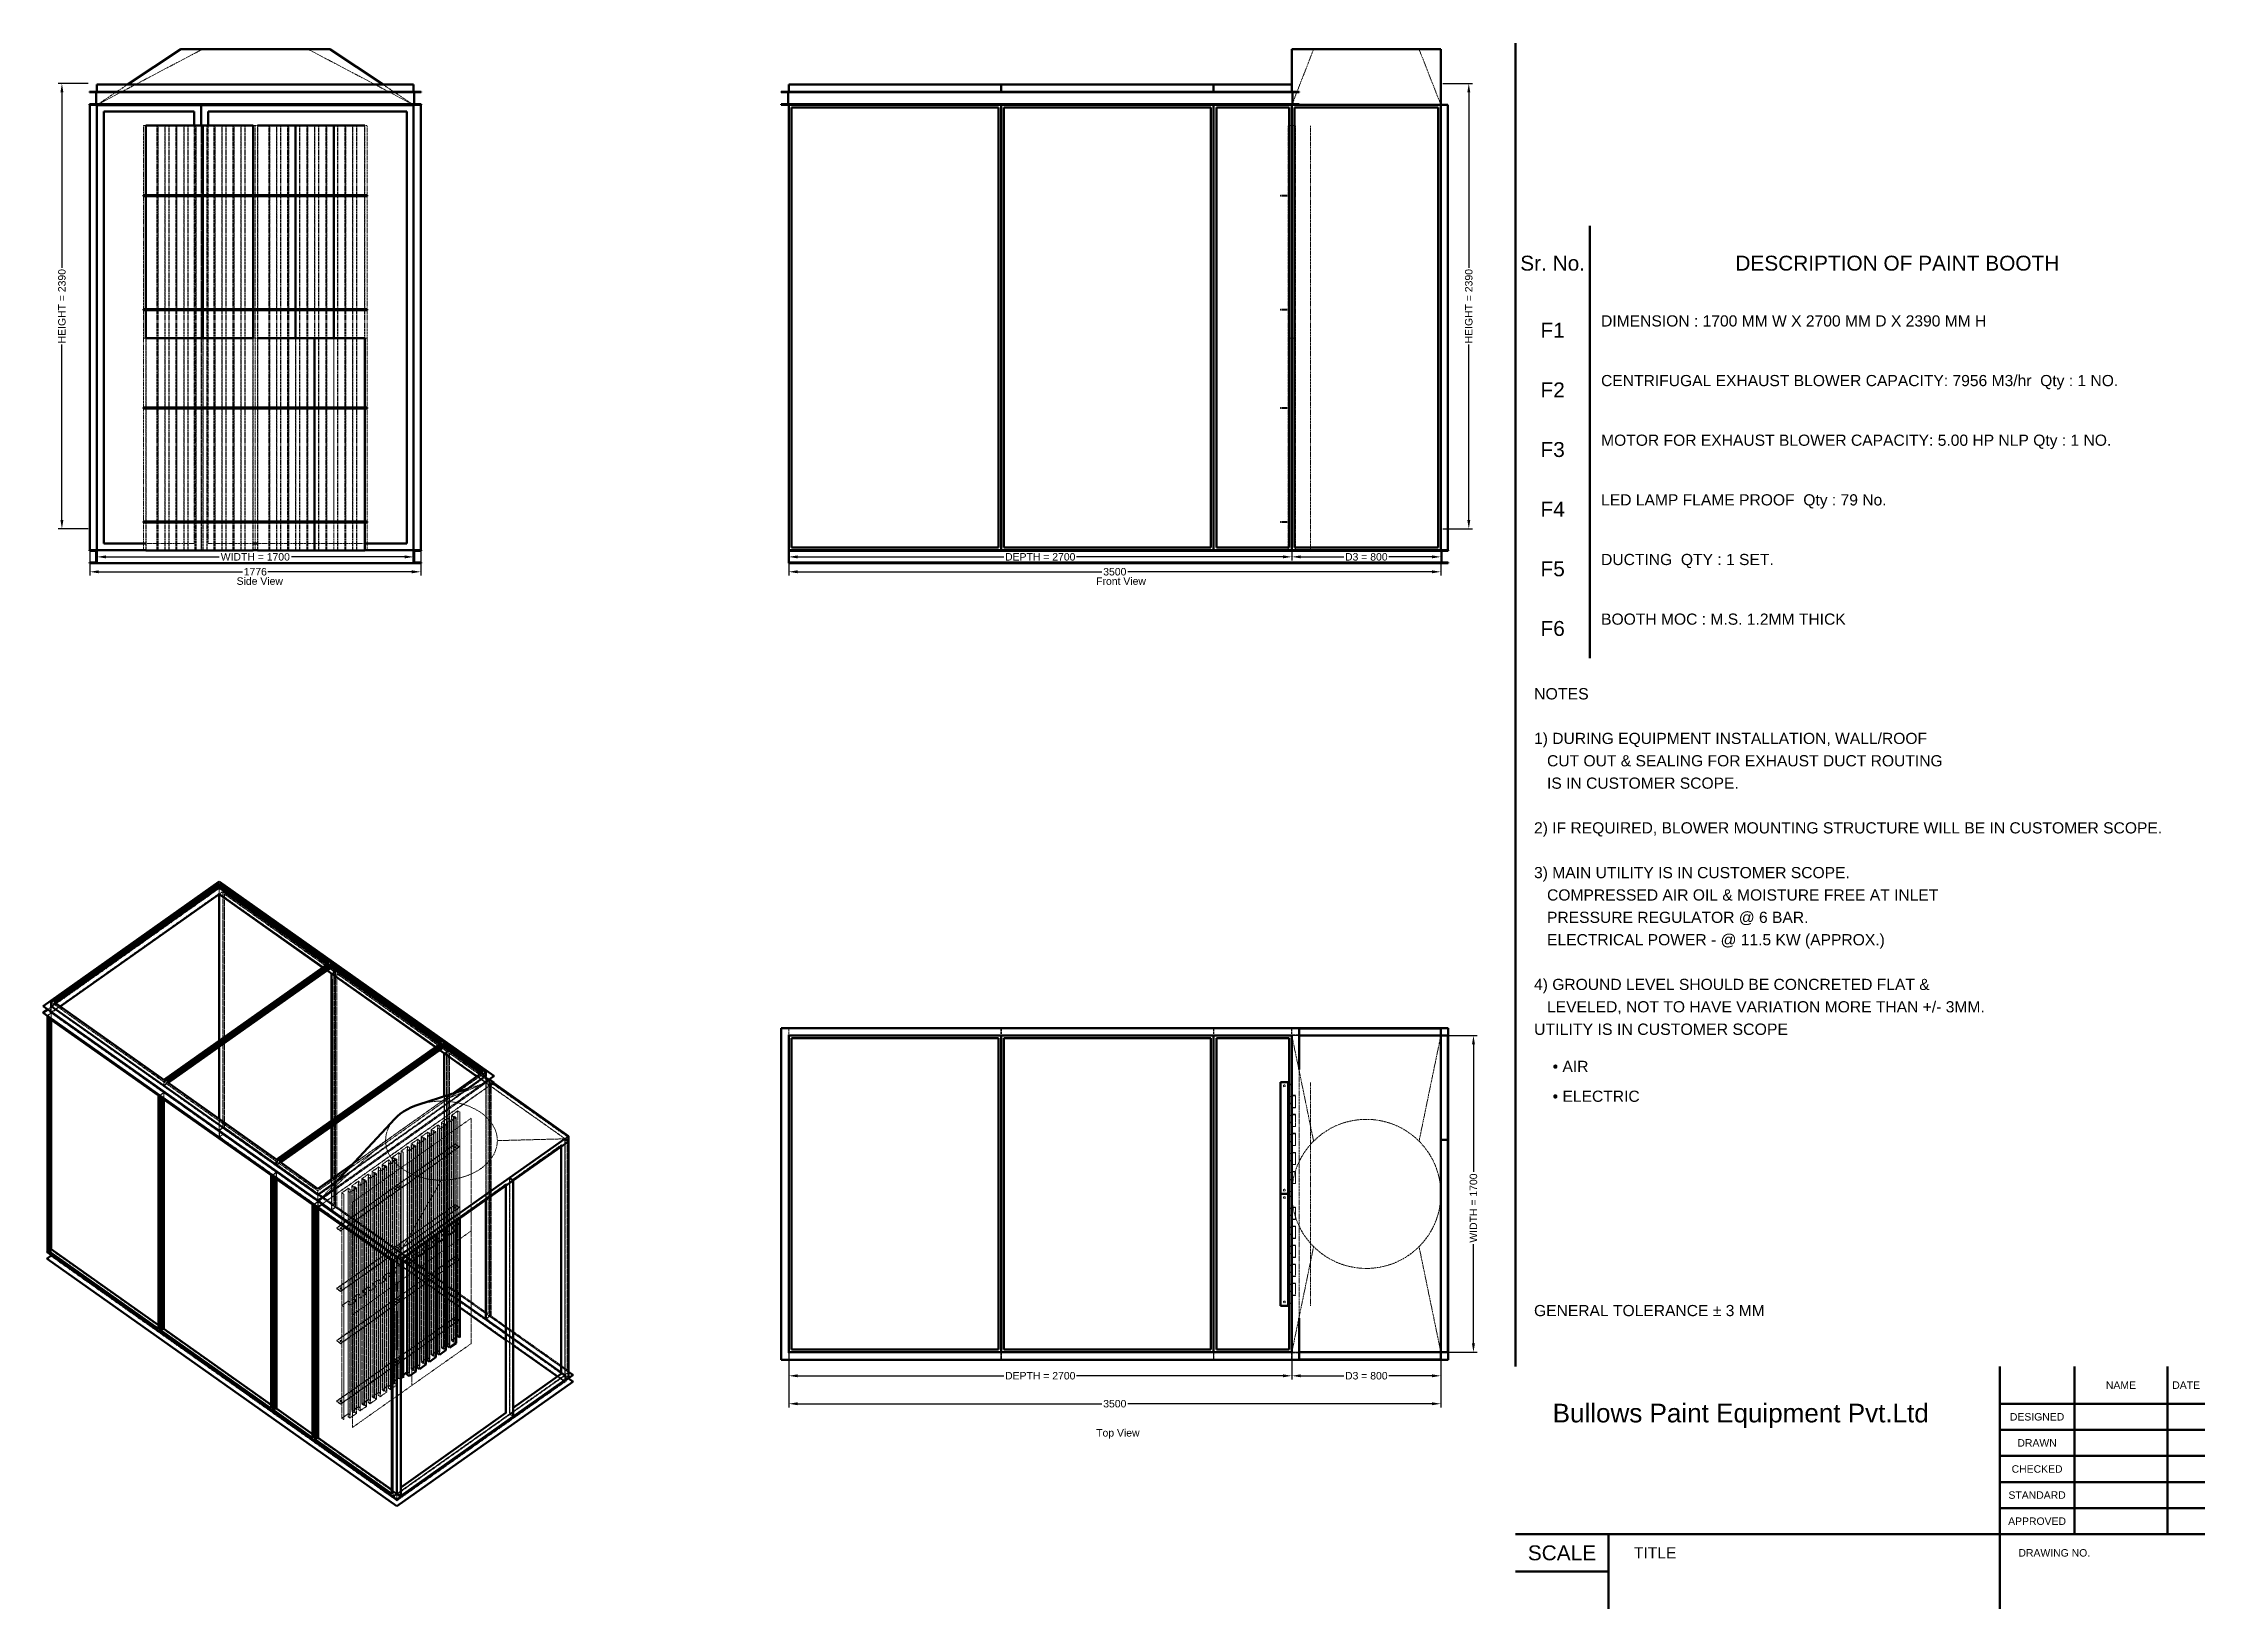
# Model space of a CAD drawing. Header units: millimetres. Extents: x 589 to 12190, y 300 to 8700.
import ezdxf
from ezdxf.enums import TextEntityAlignment as Align

# ---------------------------------------------------------------- set-up
doc = ezdxf.new("R2010")
doc.units = ezdxf.units.MM
doc.linetypes.add('Hidden', pattern=[15, 5, -3, 5, -2])
for name, color, linetype, lineweight in [('Default', 7, 'Continuous', 50), ('Edges', 7, 'Hidden', 15), ('HiddenEdges', 2, 'Hidden', 15), ('HiddenSilhouettes', 2, 'Hidden', 15), ('HiddenWires', 7, 'Hidden', 15), ('Silhouettes', 7, 'Continuous', 50), ('Wires', 7, 'Hidden', 15)]:
    doc.layers.add(name, color=color, linetype=linetype, lineweight=lineweight)
doc.layers.add('Dimension', color=7, linetype='Continuous', lineweight=50, true_color=0x6495ed)
doc.styles.add('Default', font='arial.ttf')
doc.dimstyles.get("Standard").update_dxf_attribs({"dimtxt": 0.18, "dimasz": 0.18, "dimexe": 0.18, "dimexo": 0.0625, "dimgap": 0.09, "dimtad": 0, "dimtih": 1, "dimtoh": 1, "dimdec": 4, "dimzin": 0, "dimdsep": 46, "dimtxsty": 'Standard', "dimcen": 0.09, "dimadec": 0, "dimazin": 0, "dimtfac": 1, "dimtdec": 4, "dimtofl": 0, "dimtmove": 0, "dimatfit": 3, "dimfxl": 1, "dimtolj": 1, "dimtzin": 0, "dimarcsym": 0})

msp = doc.modelspace()

# ---------------------------------------------------------------- texts
at = {"layer": 'Default', "style": 'Default'}
for s, height, p in [('Sr. No.', 80, (8690, 7520)), ('DESCRIPTION OF PAINT BOOTH', 80, (10540, 7520)), ('F1', 80, (8690, 7160)), ('F2', 80, (8690, 6840)), ('F3', 80, (8690, 6520)), ('F4', 80, (8690, 6200)), ('F5', 80, (8690, 5880)), ('F6', 80, (8690, 5560)), ('NAME', 40, (11740, 1500)), ('DATE', 40, (12090, 1500)), ('DESIGNED', 40, (11290, 1330)), ('DRAWN', 40, (11290, 1190)), ('CHECKED', 40, (11290, 1050)), ('STANDARD', 40, (11290, 910)), ('APPROVED', 40, (11290, 770)), ('SCALE', 80, (8740, 600)), ('TITLE', 60, (9240, 600))]:
    msp.add_text(s, height=height, dxfattribs=at).set_placement(p, align=Align.MIDDLE_CENTER)
for s, height, p in [('DIMENSION : 1700 MM W X 2700 MM D X 2390 MM H', 60, (8950, 7240)), ('CENTRIFUGAL EXHAUST BLOWER CAPACITY: 7956 M3/hr  Qty : 1 NO.', 60, (8950, 6920)), ('MOTOR FOR EXHAUST BLOWER CAPACITY: 5.00 HP NLP Qty : 1 NO.', 60, (8950, 6600)), ('LED LAMP FLAME PROOF  Qty : 79 No.', 60, (8950, 6280)), ('DUCTING  QTY : 1 SET.', 60, (8950, 5960)), ('BOOTH MOC : M.S. 1.2MM THICK', 60, (8950, 5640)), ('NOTES', 61, (8590, 5240)), ('1) DURING EQUIPMENT INSTALLATION, WALL/ROOF', 60, (8590, 5000)), ('   CUT OUT & SEALING FOR EXHAUST DUCT ROUTING', 60, (8590, 4880)), ('   IS IN CUSTOMER SCOPE.', 60, (8590, 4760)), ('2) IF REQUIRED, BLOWER MOUNTING STRUCTURE WILL BE IN CUSTOMER SCOPE.', 60, (8590, 4520)), ('3) MAIN UTILITY IS IN CUSTOMER SCOPE.', 60, (8590, 4280)), ('   COMPRESSED AIR OIL & MOISTURE FREE AT INLET', 60, (8590, 4160)), ('   PRESSURE REGULATOR @ 6 BAR.', 60, (8590, 4040)), ('   ELECTRICAL POWER - @ 11.5 KW (APPROX.)', 60, (8590, 3920)), ('4) GROUND LEVEL SHOULD BE CONCRETED FLAT &', 60, (8590, 3680)), ('   LEVELED, NOT TO HAVE VARIATION MORE THAN +/- 3MM.', 60, (8590, 3560)), ('UTILITY IS IN CUSTOMER SCOPE', 61, (8590, 3440)), ('• AIR', 60, (8690, 3240)), ('• ELECTRIC', 60, (8690, 3080)), ('Bullows Paint Equipment Pvt.Ltd', 100, (8690, 1400))]:
    msp.add_text(s, height=height, dxfattribs=at).set_placement(p, align=Align.TOP_LEFT)
for s, height, p in [('GENERAL TOLERANCE ± 3 MM', 60, (8590, 1900)), ('DRAWING NO.', 40, (11190, 600))]:
    msp.add_text(s, height=height, dxfattribs=at).set_placement(p, align=Align.MIDDLE_LEFT)
at = {"layer": 'Dimension', "style": 'Default'}
for s, p in [('Side View', (1626.6667, 5794)), ('Front View', (6240, 5794)), ('Top View', (6240, 1224))]:
    msp.add_text(s, height=40, dxfattribs=at).set_placement(p)

# ---------------------------------------------------------------- blocks, each defined once
blk = doc.blocks.new('Top')
at = {"layer": 'Edges'}
for points in [[(988, 668), (1067, 283)], [(1633, -283), (1750, -850)]]:
    blk.add_lwpolyline(points, dxfattribs=at)
for points in [[(1633, 283, 0), (1750, 850, 0)], [(988, -667, 0), (1067, -283, 0)]]:
    blk.add_polyline3d(points, dxfattribs=at)
for start, end in [(45, 135), (135, 225), (315, 45), (225, 315)]:
    blk.add_arc((1350, 0), 400, start, end, dxfattribs=at)
at = {"layer": 'HiddenEdges'}
for points in [[(950, 850), (988, 668)], [(950, -850), (988, -667)]]:
    blk.add_lwpolyline(points, dxfattribs=at)
for points in [[(-1753, 853, 0), (953, 853, 0)], [(-1753, -853, 0), (-1753, 853, 0)], [(-1750, 853, 0), (1753, 853, 0)], [(-1749, 850, 0), (-1749, 887, 0)], [(-1749, 887, 0), (-611, 887, 0)], [(-1749, -849, 0), (-1749, 849, 0)], [(-1749, 849, 0), (-611, 849, 0)], [(-1735, 887, 0), (-1735, 888, 0)], [(-625, 887, 0), (-625, 888, 0)], [(-611, 850, 0), (-611, 887, 0)], [(-611, -849, 0), (-611, 849, 0)], [(-609, 887, 0), (529, 887, 0)], [(-609, 850, 0), (-609, 887, 0)], [(-609, -849, 0), (-609, 849, 0)], [(-609, 849, 0), (529, 849, 0)], [(-595, 887, 0), (-595, 888, 0)], [(515, 887, 0), (515, 888, 0)], [(529, 850, 0), (529, 887, 0)], [(529, -849, 0), (529, 849, 0)], [(531, 887, 0), (949, 887, 0)], [(531, 850, 0), (531, 887, 0)], [(531, -849, 0), (531, 849, 0)], [(531, 849, 0), (949, 849, 0)], [(545, 887, 0), (545, 888, 0)], [(935, 887, 0), (935, 888, 0)], [(949, 850, 0), (949, 887, 0)], [(949, -849, 0), (949, 849, 0)], [(951, 850, 0), (951, 887, 0)], [(951, 887, 0), (1749, 887, 0)], [(953, -853, 0), (953, 853, 0)], [(965, 887, 0), (965, 888, 0)], [(1735, 887, 0), (1735, 888, 0)], [(1749, 850, 0), (1749, 887, 0)], [(1750, 813, 0), (1751, 813, 0)], [(1751, 291, 0), (1751, 849, 0)], [(1751, 849, 0), (1787, 849, 0)], [(1753, -853, 0), (1753, 853, 0)], [(1750, 327, 0), (1751, 327, 0)], [(1750, 253, 0), (1751, 253, 0)], [(1751, 291, 0), (1787, 291, 0)], [(1751, 289, 0), (1787, 289, 0)], [(1751, -849, 0), (1751, 289, 0)], [(-1753, -853, 0), (953, -853, 0)], [(-1750, -853, 0), (1753, -853, 0)], [(-1749, -849, 0), (-611, -849, 0)], [(-1749, -887, 0), (-1749, -850, 0)], [(-1749, -887, 0), (-611, -887, 0)], [(-1735, -888, 0), (-1735, -887, 0)], [(-625, -888, 0), (-625, -887, 0)], [(-611, -887, 0), (-611, -850, 0)], [(-609, -849, 0), (529, -849, 0)], [(-609, -887, 0), (-609, -850, 0)], [(-609, -887, 0), (529, -887, 0)], [(-595, -888, 0), (-595, -887, 0)], [(515, -888, 0), (515, -887, 0)], [(529, -887, 0), (529, -850, 0)], [(531, -849, 0), (949, -849, 0)], [(531, -887, 0), (531, -850, 0)], [(531, -887, 0), (949, -887, 0)], [(545, -888, 0), (545, -887, 0)], [(935, -888, 0), (935, -887, 0)], [(949, -887, 0), (949, -850, 0)], [(951, -887, 0), (951, -850, 0)], [(951, -887, 0), (1749, -887, 0)], [(965, -888, 0), (965, -887, 0)], [(1735, -888, 0), (1735, -887, 0)], [(1749, -887, 0), (1749, -850, 0)], [(1750, -813, 0), (1751, -813, 0)], [(1751, -849, 0), (1787, -849, 0)]]:
    blk.add_polyline3d(points, dxfattribs=at)
at = {"layer": 'HiddenSilhouettes'}
for points in [[(-1750, 850, 0), (-1750, 890, 0)], [(-1750, 850, 0), (-1750, 888, 0)], [(-1750, 888, 0), (-610, 888, 0)], [(-1750, 851, 0), (-610, 851, 0)], [(-610, 850, 0), (-610, 888, 0)], [(-610, 888, 0), (530, 888, 0)], [(-610, 851, 0), (530, 851, 0)], [(530, 888, 0), (950, 888, 0)], [(530, 850, 0), (530, 888, 0)], [(530, 851, 0), (950, 851, 0)], [(895, 850, 0), (1343, 850, 0)], [(950, 850, 0), (950, 888, 0)], [(950, 888, 0), (990, 888, 0)], [(950, 851, 0), (1750, 851, 0)], [(950, 850, 0), (990, 850, 0)], [(935, 588, 0), (950, 588, 0)], [(935, 586, 0), (950, 586, 0)], [(990, -667, 0), (990, 668, 0)], [(935, 523, 0), (950, 523, 0)], [(935, 522, 0), (950, 522, 0)], [(935, 486, 0), (950, 486, 0)], [(935, 484, 0), (950, 484, 0)], [(950, 529, 0), (970, 529, 0)], [(950, 527, 0), (969, 527, 0)], [(969, 464, 0), (969, 527, 0)], [(970, 462, 0), (970, 529, 0)], [(935, 421, 0), (950, 421, 0)], [(935, 420, 0), (950, 420, 0)], [(935, 384, 0), (950, 384, 0)], [(935, 382, 0), (950, 382, 0)], [(950, 464, 0), (969, 464, 0)], [(950, 462, 0), (970, 462, 0)], [(950, 427, 0), (970, 427, 0)], [(950, 425, 0), (969, 425, 0)], [(950, 362, 0), (969, 362, 0)], [(950, 361, 0), (970, 361, 0)], [(969, 362, 0), (969, 425, 0)], [(970, 361, 0), (970, 427, 0)], [(935, 319, 0), (950, 319, 0)], [(935, 318, 0), (950, 318, 0)], [(935, 282, 0), (950, 282, 0)], [(935, 280, 0), (950, 280, 0)], [(950, 325, 0), (970, 325, 0)], [(950, 323, 0), (969, 323, 0)], [(950, 260, 0), (969, 260, 0)], [(950, 259, 0), (970, 259, 0)], [(969, 260, 0), (969, 323, 0)], [(970, 259, 0), (970, 325, 0)], [(935, 217, 0), (950, 217, 0)], [(935, 216, 0), (950, 216, 0)], [(935, 180, 0), (950, 180, 0)], [(935, 178, 0), (950, 178, 0)], [(950, 223, 0), (970, 223, 0)], [(950, 221, 0), (969, 221, 0)], [(950, 158, 0), (969, 158, 0)], [(950, 157, 0), (970, 157, 0)], [(950, 121, 0), (970, 121, 0)], [(950, 119, 0), (969, 119, 0)], [(969, 158, 0), (969, 221, 0)], [(969, 56, 0), (969, 119, 0)], [(970, 157, 0), (970, 223, 0)], [(970, 55, 0), (970, 121, 0)], [(935, 115, 0), (950, 115, 0)], [(935, 114, 0), (950, 114, 0)], [(935, 78, 0), (950, 78, 0)], [(935, 76, 0), (950, 76, 0)], [(935, 13, 0), (950, 13, 0)], [(935, 12, 0), (950, 12, 0)], [(950, 56, 0), (969, 56, 0)], [(950, 55, 0), (970, 55, 0)], [(935, -12, 0), (950, -12, 0)], [(935, -14, 0), (950, -14, 0)], [(935, -77, 0), (950, -77, 0)], [(935, -78, 0), (950, -78, 0)], [(935, -114, 0), (950, -114, 0)], [(935, -116, 0), (950, -116, 0)], [(950, -71, 0), (970, -71, 0)], [(950, -73, 0), (969, -73, 0)], [(969, -136, 0), (969, -73, 0)], [(970, -137, 0), (970, -71, 0)], [(935, -179, 0), (950, -179, 0)], [(935, -180, 0), (950, -180, 0)], [(935, -216, 0), (950, -216, 0)], [(935, -218, 0), (950, -218, 0)], [(950, -136, 0), (969, -136, 0)], [(950, -137, 0), (970, -137, 0)], [(950, -173, 0), (970, -173, 0)], [(950, -175, 0), (969, -175, 0)], [(969, -238, 0), (969, -175, 0)], [(970, -239, 0), (970, -173, 0)], [(935, -281, 0), (950, -281, 0)], [(935, -282, 0), (950, -282, 0)], [(935, -318, 0), (950, -318, 0)], [(935, -320, 0), (950, -320, 0)], [(950, -238, 0), (969, -238, 0)], [(950, -239, 0), (970, -239, 0)], [(950, -275, 0), (970, -275, 0)], [(950, -277, 0), (969, -277, 0)], [(950, -340, 0), (969, -340, 0)], [(950, -341, 0), (970, -341, 0)], [(969, -340, 0), (969, -277, 0)], [(970, -341, 0), (970, -275, 0)], [(935, -383, 0), (950, -383, 0)], [(935, -384, 0), (950, -384, 0)], [(935, -420, 0), (950, -420, 0)], [(935, -422, 0), (950, -422, 0)], [(950, -377, 0), (970, -377, 0)], [(950, -379, 0), (969, -379, 0)], [(950, -442, 0), (969, -442, 0)], [(950, -443, 0), (970, -443, 0)], [(969, -442, 0), (969, -379, 0)], [(970, -443, 0), (970, -377, 0)], [(935, -485, 0), (950, -485, 0)], [(935, -486, 0), (950, -486, 0)], [(935, -522, 0), (950, -522, 0)], [(935, -524, 0), (950, -524, 0)], [(950, -479, 0), (970, -479, 0)], [(950, -481, 0), (969, -481, 0)], [(950, -544, 0), (969, -544, 0)], [(950, -545, 0), (970, -545, 0)], [(969, -544, 0), (969, -481, 0)], [(970, -545, 0), (970, -479, 0)], [(935, -587, 0), (950, -587, 0)], [(935, -588, 0), (950, -588, 0)], [(-1750, -849, 0), (-610, -849, 0)], [(-1750, -888, 0), (-1750, -850, 0)], [(-1750, -850, 0), (895, -850, 0)], [(-1750, -890, 0), (-1750, -850, 0)], [(-1750, -888, 0), (-610, -888, 0)], [(-610, -849, 0), (530, -849, 0)], [(-610, -888, 0), (-610, -850, 0)], [(-610, -888, 0), (530, -888, 0)], [(530, -849, 0), (950, -849, 0)], [(530, -888, 0), (530, -850, 0)], [(530, -888, 0), (950, -888, 0)], [(895, -850, 0), (1343, -850, 0)], [(895, -890, 0), (990, -890, 0)], [(950, -849, 0), (1750, -849, 0)], [(950, -850, 0), (990, -850, 0)], [(950, -888, 0), (950, -850, 0)], [(950, -888, 0), (990, -888, 0)]]:
    blk.add_polyline3d(points, dxfattribs=at)
at = {"layer": 'HiddenWires'}
for points in [[(1050, 0, 0), (1050, 600, 0)], [(1750, 223, 0), (1750, 445, 0)], [(1050, -600, 0), (1050, 0, 0)]]:
    blk.add_polyline3d(points, dxfattribs=at)
at = {"layer": 'Silhouettes'}
for points in [[(-1790, -890, 0), (-1790, 890, 0)], [(-1790, 890, 0), (990, 890, 0)], [(-1750, -850, 0), (-1750, 850, 0)], [(-1750, 850, 0), (-610, 850, 0)], [(-1750, 850, 0), (895, 850, 0)], [(-1735, -835, 0), (-1735, 835, 0)], [(-1735, 835, 0), (-625, 835, 0)], [(-625, -835, 0), (-625, 835, 0)], [(-610, -850, 0), (-610, 850, 0)], [(-610, 850, 0), (530, 850, 0)], [(-595, -835, 0), (-595, 835, 0)], [(-595, 835, 0), (515, 835, 0)], [(515, -835, 0), (515, 835, 0)], [(530, -850, 0), (530, 850, 0)], [(530, 850, 0), (950, 850, 0)], [(545, -835, 0), (545, 835, 0)], [(545, 835, 0), (935, 835, 0)], [(895, 890, 0), (1790, 890, 0)], [(935, -835, 0), (935, 835, 0)], [(950, -850, 0), (950, 850, 0)], [(990, 668, 0), (990, 890, 0)], [(990, 888, 0), (1750, 888, 0)], [(990, 850, 0), (1750, 850, 0)], [(1750, 850, 0), (1750, 888, 0)], [(1750, 850, 0), (1787, 850, 0)], [(1750, 290, 0), (1750, 850, 0)], [(1787, 290, 0), (1787, 850, 0)], [(1790, -890, 0), (1790, 890, 0)], [(890, 0, 0), (890, 600, 0)], [(890, 600, 0), (930, 600, 0)], [(930, 278, 0), (930, 600, 0)], [(930, 522, 0), (930, 588, 0)], [(930, 588, 0), (935, 588, 0)], [(931, 523, 0), (931, 586, 0)], [(931, 586, 0), (935, 586, 0)], [(930, 522, 0), (935, 522, 0)], [(930, 420, 0), (930, 486, 0)], [(930, 486, 0), (935, 486, 0)], [(931, 523, 0), (935, 523, 0)], [(931, 421, 0), (931, 484, 0)], [(931, 484, 0), (935, 484, 0)], [(930, 420, 0), (935, 420, 0)], [(930, 318, 0), (930, 384, 0)], [(930, 384, 0), (935, 384, 0)], [(931, 421, 0), (935, 421, 0)], [(931, 319, 0), (931, 382, 0)], [(931, 382, 0), (935, 382, 0)], [(930, 318, 0), (935, 318, 0)], [(930, 216, 0), (930, 282, 0)], [(930, 282, 0), (935, 282, 0)], [(931, 319, 0), (935, 319, 0)], [(931, 217, 0), (931, 280, 0)], [(931, 280, 0), (935, 280, 0)], [(1750, -850, 0), (1750, 290, 0)], [(1750, 290, 0), (1787, 290, 0)], [(1787, -850, 0), (1787, 290, 0)], [(930, 0, 0), (930, 223, 0)], [(930, 216, 0), (935, 216, 0)], [(930, 114, 0), (930, 180, 0)], [(930, 180, 0), (935, 180, 0)], [(931, 217, 0), (935, 217, 0)], [(931, 115, 0), (931, 178, 0)], [(931, 178, 0), (935, 178, 0)], [(890, -600, 0), (890, 0, 0)], [(890, 0, 0), (930, 0, 0)], [(930, 114, 0), (935, 114, 0)], [(930, 12, 0), (930, 78, 0)], [(930, 78, 0), (935, 78, 0)], [(930, 12, 0), (935, 12, 0)], [(930, -222, 0), (930, 0, 0)], [(931, 115, 0), (935, 115, 0)], [(931, 13, 0), (931, 76, 0)], [(931, 76, 0), (935, 76, 0)], [(931, 13, 0), (935, 13, 0)], [(930, -78, 0), (930, -12, 0)], [(930, -12, 0), (935, -12, 0)], [(930, -78, 0), (935, -78, 0)], [(930, -180, 0), (930, -114, 0)], [(930, -114, 0), (935, -114, 0)], [(931, -77, 0), (931, -14, 0)], [(931, -14, 0), (935, -14, 0)], [(931, -77, 0), (935, -77, 0)], [(931, -179, 0), (931, -116, 0)], [(931, -116, 0), (935, -116, 0)], [(930, -180, 0), (935, -180, 0)], [(930, -282, 0), (930, -216, 0)], [(930, -216, 0), (935, -216, 0)], [(931, -179, 0), (935, -179, 0)], [(931, -281, 0), (931, -218, 0)], [(931, -218, 0), (935, -218, 0)], [(930, -600, 0), (930, -278, 0)], [(930, -282, 0), (935, -282, 0)], [(930, -384, 0), (930, -318, 0)], [(930, -318, 0), (935, -318, 0)], [(931, -281, 0), (935, -281, 0)], [(931, -383, 0), (931, -320, 0)], [(931, -320, 0), (935, -320, 0)], [(930, -384, 0), (935, -384, 0)], [(930, -486, 0), (930, -420, 0)], [(930, -420, 0), (935, -420, 0)], [(931, -383, 0), (935, -383, 0)], [(931, -485, 0), (931, -422, 0)], [(931, -422, 0), (935, -422, 0)], [(930, -486, 0), (935, -486, 0)], [(930, -588, 0), (930, -522, 0)], [(930, -522, 0), (935, -522, 0)], [(931, -485, 0), (935, -485, 0)], [(931, -587, 0), (931, -524, 0)], [(931, -524, 0), (935, -524, 0)], [(890, -600, 0), (930, -600, 0)], [(930, -588, 0), (935, -588, 0)], [(931, -587, 0), (935, -587, 0)], [(990, -890, 0), (990, -667, 0)], [(-1790, -890, 0), (990, -890, 0)], [(-1750, -850, 0), (-610, -850, 0)], [(-1735, -835, 0), (-625, -835, 0)], [(-610, -850, 0), (530, -850, 0)], [(-595, -835, 0), (515, -835, 0)], [(530, -850, 0), (950, -850, 0)], [(545, -835, 0), (935, -835, 0)], [(990, -850, 0), (1750, -850, 0)], [(990, -888, 0), (1750, -888, 0)], [(990, -890, 0), (1790, -890, 0)], [(1750, -888, 0), (1750, -850, 0)], [(1750, -850, 0), (1787, -850, 0)]]:
    blk.add_polyline3d(points, dxfattribs=at)
for points in [[(-1750, 890, 0)], [(1343, 850, 0)], [(1750, 851, 0)], [(930, 56, 0)], [(930, -167, 0)]]:
    blk.add_polyline3d(points, close=True, dxfattribs=at)
at = {"layer": 'Wires'}
for centre in [(910, 580), (910, 20), (910, -20), (910, -580)]:
    blk.add_circle(centre, 5, dxfattribs=at)
blk = doc.blocks.new('Front')
at = {"layer": 'Edges'}
for points in [[(978, 1151), (1067, 1379)], [(953, 1087), (977, 1148)]]:
    blk.add_lwpolyline(points, dxfattribs=at)
blk.add_polyline3d([(1633, 1379, 0), (1750, 1081, 0)], dxfattribs=at)
at = {"layer": 'HiddenEdges'}
for points in [[(950, 1079), (953, 1087)], [(977, 1148), (978, 1151)]]:
    blk.add_lwpolyline(points, dxfattribs=at)
for points in [[(-1749, 1151, 0), (-1749, 1187, 0)], [(-1749, 1187, 0), (-611, 1187, 0)], [(-1735, 1187, 0), (-1735, 1189, 0)], [(-625, 1187, 0), (-625, 1189, 0)], [(-611, 1151, 0), (-611, 1187, 0)], [(-609, 1151, 0), (-609, 1187, 0)], [(-609, 1187, 0), (529, 1187, 0)], [(-595, 1187, 0), (-595, 1189, 0)], [(515, 1187, 0), (515, 1189, 0)], [(529, 1151, 0), (529, 1187, 0)], [(531, 1151, 0), (531, 1187, 0)], [(531, 1187, 0), (949, 1187, 0)], [(545, 1187, 0), (545, 1189, 0)], [(935, 1187, 0), (935, 1189, 0)], [(949, 1151, 0), (949, 1187, 0)], [(-1750, 1081, 0), (-1750, 1151, 0)], [(-1749, -1308, 0), (-1749, 1079, 0)], [(-1749, 1079, 0), (-611, 1079, 0)], [(-611, -1308, 0), (-611, 1079, 0)], [(-609, -1308, 0), (-609, 1079, 0)], [(-609, 1079, 0), (529, 1079, 0)], [(529, -1308, 0), (529, 1079, 0)], [(531, 1079, 0), (949, 1079, 0)], [(531, -1308, 0), (531, 1079, 0)], [(949, -1308, 0), (949, 1079, 0)], [(950, 1081, 0), (950, 1151, 0)], [(951, -1308, 0), (951, 1079, 0)], [(951, 1079, 0), (1749, 1079, 0)], [(1749, -1308, 0), (1749, 1079, 0)], [(1750, 1081, 0), (1750, 1079, 0)], [(1751, 1079, 0), (1787, 1079, 0)], [(1751, -1308, 0), (1751, 1079, 0)], [(930, -171, 0), (930, 969, 0)], [(970, -171, 0), (970, 969, 0)], [(1750, 1044, 0), (1751, 1044, 0)], [(930, -1311, 0), (930, -171, 0)], [(970, -1311, 0), (970, -171, 0)], [(1750, -1273, 0), (1751, -1273, 0)], [(-1750, -1379, 0), (-1750, -1309, 0)], [(-1749, -1308, 0), (-611, -1308, 0)], [(-609, -1308, 0), (529, -1308, 0)], [(531, -1308, 0), (949, -1308, 0)], [(951, -1308, 0), (1749, -1308, 0)], [(1750, -1379, 0), (1750, -1309, 0)], [(1751, -1308, 0), (1787, -1308, 0)]]:
    blk.add_polyline3d(points, dxfattribs=at)
at = {"layer": 'HiddenSilhouettes'}
for points in [[(950, 1079), (950, 1151)], [(1750, 1081), (1750, 1079)]]:
    blk.add_lwpolyline(points, dxfattribs=at)
for points in [[(-1753, 1148, 0)], [(-1750, 1081, 0)], [(-610, 1081, 0)], [(530, 1081, 0)], [(950, 1081, 0)], [(953, 1148, 0)], [(1753, -1312, 0)]]:
    blk.add_polyline3d(points, close=True, dxfattribs=at)
for points in [[(-1750, 1079, 0), (-610, 1079, 0)], [(-610, 1079, 0), (530, 1079, 0)], [(530, 1079, 0), (950, 1079, 0)], [(950, 1081, 0), (990, 1081, 0)], [(950, 1079, 0), (1750, 1079, 0)], [(930, 969, 0), (950, 969, 0)], [(931, -171, 0), (931, 969, 0)], [(950, 969, 0), (970, 969, 0)], [(969, -171, 0), (969, 969, 0)], [(890, 591, 0), (890, 596, 0)], [(890, 596, 0), (930, 596, 0)], [(890, 591, 0), (930, 591, 0)], [(930, 591, 0), (930, 596, 0)], [(-1750, -1311, 0), (-1750, 0, 0)], [(890, -21, 0), (890, -16, 0)], [(890, -16, 0), (930, -16, 0)], [(890, -21, 0), (930, -21, 0)], [(905, -21, 0), (905, -16, 0)], [(915, -21, 0), (915, -16, 0)], [(930, -21, 0), (930, -16, 0)], [(930, -171, 0), (950, -171, 0)], [(931, -1311, 0), (931, -171, 0)], [(950, -171, 0), (970, -171, 0)], [(969, -1311, 0), (969, -171, 0)], [(890, -549, 0), (890, -544, 0)], [(890, -544, 0), (930, -544, 0)], [(890, -549, 0), (930, -549, 0)], [(930, -549, 0), (930, -544, 0)], [(530, -1311, 0), (530, -690, 0)], [(950, -1311, 0), (950, -1035, 0)], [(890, -1161, 0), (890, -1156, 0)], [(890, -1156, 0), (930, -1156, 0)], [(905, -1161, 0), (905, -1156, 0)], [(915, -1161, 0), (915, -1156, 0)], [(930, -1161, 0), (930, -1156, 0)], [(890, -1161, 0), (930, -1161, 0)], [(-1750, -1311, 0), (-610, -1311, 0)], [(-610, -1311, 0), (-610, -1309, 0)], [(-610, -1311, 0), (530, -1311, 0)], [(530, -1311, 0), (950, -1311, 0)], [(950, -1311, 0), (1750, -1311, 0)], [(1750, -1311, 0), (1750, -1309, 0)]]:
    blk.add_polyline3d(points, dxfattribs=at)
at = {"layer": 'HiddenWires'}
for points in [[(1050, -171, 0), (1050, 969, 0)], [(1050, -1311, 0), (1050, -171, 0)]]:
    blk.add_polyline3d(points, dxfattribs=at)
at = {"layer": 'Silhouettes'}
for points in [[(950, 1151), (950, 1379)], [(1750, 1379), (1750, 1081)], [(-1750, 1151), (-1750, 1189)]]:
    blk.add_lwpolyline(points, dxfattribs=at)
for points in [[(950, 1379, 0), (1067, 1379, 0)], [(1067, 1379, 0), (1633, 1379, 0)], [(1633, 1379, 0), (1750, 1379, 0)], [(-1750, 1189, 0), (-610, 1189, 0)], [(-610, 1151, 0), (-610, 1189, 0)], [(-610, 1189, 0), (530, 1189, 0)], [(530, 1151, 0), (530, 1189, 0)], [(530, 1189, 0), (950, 1189, 0)], [(950, 1151, 0), (950, 1189, 0)], [(-1790, 1148, 0), (-1790, 1151, 0)], [(-1790, 1151, 0), (990, 1151, 0)], [(-1790, 1148, 0), (990, 1148, 0)], [(-1790, 1084, 0), (990, 1084, 0)], [(-1790, 1081, 0), (-1790, 1084, 0)], [(-1790, 1081, 0), (990, 1081, 0)], [(-1753, 1084, 0), (-1753, 1148, 0)], [(-1750, -1309, 0), (-1750, 1081, 0)], [(-1735, -1294, 0), (-1735, 1066, 0)], [(-1735, 1066, 0), (-625, 1066, 0)], [(-625, -1294, 0), (-625, 1066, 0)], [(-610, -1309, 0), (-610, 1081, 0)], [(-595, 1066, 0), (515, 1066, 0)], [(-595, -1294, 0), (-595, 1066, 0)], [(515, -1294, 0), (515, 1066, 0)], [(530, -1309, 0), (530, 1081, 0)], [(545, -1294, 0), (545, 1066, 0)], [(545, 1066, 0), (935, 1066, 0)], [(935, -1294, 0), (935, 1066, 0)], [(950, -1309, 0), (950, 1081, 0)], [(953, 1084, 0), (953, 1148, 0)], [(965, -1294, 0), (965, 1066, 0)], [(965, 1066, 0), (1735, 1066, 0)], [(990, 1148, 0), (990, 1151, 0)], [(990, 1081, 0), (990, 1084, 0)], [(990, 1081, 0), (1750, 1081, 0)], [(1735, -1294, 0), (1735, 1066, 0)], [(1750, -1309, 0), (1750, 1081, 0)], [(1750, 1081, 0), (1787, 1081, 0)], [(1787, -1309, 0), (1787, 1081, 0)], [(-610, -1309, 0), (-610, 0, 0)], [(1750, -1309, 0), (1750, -1035, 0)], [(-1750, -1312, 0), (-1750, -1309, 0)], [(-1750, -1309, 0), (1790, -1309, 0)], [(-1750, -1376, 0), (-1750, -1312, 0)], [(-1750, -1312, 0), (1790, -1312, 0)], [(-1750, -1379, 0), (-1750, -1376, 0)], [(-1750, -1376, 0), (1790, -1376, 0)], [(-1750, -1379, 0), (1790, -1379, 0)], [(-1735, -1294, 0), (-625, -1294, 0)], [(-595, -1294, 0), (515, -1294, 0)], [(545, -1294, 0), (935, -1294, 0)], [(965, -1294, 0), (1735, -1294, 0)], [(1753, -1376, 0), (1753, -1312, 0)], [(1790, -1312, 0), (1790, -1309, 0)], [(1790, -1379, 0), (1790, -1376, 0)]]:
    blk.add_polyline3d(points, dxfattribs=at)
blk.add_polyline3d([(1750, 1079, 0)], close=True, dxfattribs=at)
blk.add_polyline3d([(1750, 1079, 0)], close=True, dxfattribs=at)
blk = doc.blocks.new('Left')
at = {"layer": 'Edges'}
for points in [[(283, 1379), (644, 1189)], [(848, 1081), (850, 1079)]]:
    blk.add_lwpolyline(points, dxfattribs=at)
for points in [[(-644, 1189, 0), (-283, 1379, 0)], [(-850, 1079, 0), (-848, 1081, 0)], [(-521, 596, 0), (-521, 969, 0)], [(-485, 596, 0), (-485, 969, 0)], [(-420, 596, 0), (-420, 969, 0)], [(-384, 596, 0), (-384, 969, 0)], [(-318, 596, 0), (-318, 969, 0)], [(-216, 596, 0), (-216, 969, 0)], [(-180, 596, 0), (-180, 969, 0)], [(-114, 596, 0), (-114, 969, 0)], [(-78, 596, 0), (-78, 969, 0)], [(12, 596, 0), (12, 969, 0)], [(79, 596, 0), (79, 969, 0)], [(114, 596, 0), (114, 969, 0)], [(180, 596, 0), (180, 969, 0)], [(282, 596, 0), (282, 969, 0)], [(318, 596, 0), (318, 969, 0)], [(384, 596, 0), (384, 969, 0)], [(487, 596, 0), (487, 969, 0)], [(522, 596, 0), (522, 969, 0)], [(588, 596, 0), (588, 969, 0)], [(-521, -16, 0), (-521, 591, 0)], [(-485, -16, 0), (-485, 591, 0)], [(-420, -16, 0), (-420, 591, 0)], [(-384, -16, 0), (-384, 591, 0)], [(-318, -16, 0), (-318, 591, 0)], [(-216, -16, 0), (-216, 591, 0)], [(-180, -16, 0), (-180, 591, 0)], [(-114, -16, 0), (-114, 591, 0)], [(-78, -16, 0), (-78, 591, 0)], [(12, -16, 0), (12, 591, 0)], [(79, -16, 0), (79, 591, 0)], [(114, -16, 0), (114, 591, 0)], [(180, -16, 0), (180, 591, 0)], [(282, -16, 0), (282, 591, 0)], [(318, -16, 0), (318, 591, 0)], [(384, -16, 0), (384, 591, 0)], [(487, -16, 0), (487, 591, 0)], [(522, -16, 0), (522, 591, 0)], [(588, -16, 0), (588, 591, 0)], [(-521, -171, 0), (-521, -21, 0)], [(-485, -171, 0), (-485, -21, 0)], [(-420, -171, 0), (-420, -21, 0)], [(-384, -171, 0), (-384, -21, 0)], [(-318, -171, 0), (-318, -21, 0)], [(-216, -171, 0), (-216, -21, 0)], [(-180, -171, 0), (-180, -21, 0)], [(-114, -171, 0), (-114, -21, 0)], [(-78, -171, 0), (-78, -21, 0)], [(12, -171, 0), (12, -21, 0)], [(79, -171, 0), (79, -21, 0)], [(114, -171, 0), (114, -21, 0)], [(180, -171, 0), (180, -21, 0)], [(282, -171, 0), (282, -21, 0)], [(318, -171, 0), (318, -21, 0)], [(384, -171, 0), (384, -21, 0)], [(487, -171, 0), (487, -21, 0)], [(522, -171, 0), (522, -21, 0)], [(588, -171, 0), (588, -21, 0)], [(-588, -544, 0), (-588, -171, 0)], [(-521, -544, 0), (-521, -171, 0)], [(-485, -544, 0), (-485, -171, 0)], [(-420, -544, 0), (-420, -171, 0)], [(-384, -544, 0), (-384, -171, 0)], [(-318, -544, 0), (-318, -171, 0)], [(-282, -544, 0), (-282, -171, 0)], [(-216, -544, 0), (-216, -171, 0)], [(-180, -544, 0), (-180, -171, 0)], [(-114, -544, 0), (-114, -171, 0)], [(-78, -544, 0), (-78, -171, 0)], [(-12, -544, 0), (-12, -171, 0)], [(12, -544, 0), (12, -171, 0)], [(79, -544, 0), (79, -171, 0)], [(114, -544, 0), (114, -171, 0)], [(180, -544, 0), (180, -171, 0)], [(216, -544, 0), (216, -171, 0)], [(282, -544, 0), (282, -171, 0)], [(384, -544, 0), (384, -171, 0)], [(421, -544, 0), (421, -171, 0)], [(487, -544, 0), (487, -171, 0)], [(522, -544, 0), (522, -171, 0)], [(-588, -1156, 0), (-588, -549, 0)], [(-521, -1156, 0), (-521, -549, 0)], [(-485, -1156, 0), (-485, -549, 0)], [(-420, -1156, 0), (-420, -549, 0)], [(-384, -1156, 0), (-384, -549, 0)], [(-318, -1156, 0), (-318, -549, 0)], [(-282, -1156, 0), (-282, -549, 0)], [(-216, -1156, 0), (-216, -549, 0)], [(-180, -1156, 0), (-180, -549, 0)], [(-114, -1156, 0), (-114, -549, 0)], [(-78, -1156, 0), (-78, -549, 0)], [(-12, -1156, 0), (-12, -549, 0)], [(12, -1156, 0), (12, -549, 0)], [(79, -1156, 0), (79, -549, 0)], [(114, -1156, 0), (114, -549, 0)], [(180, -1156, 0), (180, -549, 0)], [(216, -1156, 0), (216, -549, 0)], [(282, -1156, 0), (282, -549, 0)], [(384, -1156, 0), (384, -549, 0)], [(421, -1156, 0), (421, -549, 0)], [(487, -1156, 0), (487, -549, 0)], [(522, -1156, 0), (522, -549, 0)], [(-588, -1311, 0), (-588, -1161, 0)], [(-521, -1311, 0), (-521, -1161, 0)], [(-485, -1311, 0), (-485, -1161, 0)], [(-420, -1311, 0), (-420, -1161, 0)], [(-384, -1311, 0), (-384, -1161, 0)], [(-318, -1311, 0), (-318, -1161, 0)], [(-282, -1311, 0), (-282, -1161, 0)], [(-216, -1311, 0), (-216, -1161, 0)], [(-180, -1311, 0), (-180, -1161, 0)], [(-114, -1311, 0), (-114, -1161, 0)], [(-78, -1311, 0), (-78, -1161, 0)], [(-12, -1311, 0), (-12, -1161, 0)], [(12, -1311, 0), (12, -1161, 0)], [(79, -1311, 0), (79, -1161, 0)], [(114, -1311, 0), (114, -1161, 0)], [(180, -1311, 0), (180, -1161, 0)], [(216, -1311, 0), (216, -1161, 0)], [(282, -1311, 0), (282, -1161, 0)], [(384, -1311, 0), (384, -1161, 0)], [(421, -1311, 0), (421, -1161, 0)], [(487, -1311, 0), (487, -1161, 0)], [(522, -1311, 0), (522, -1161, 0)]]:
    blk.add_polyline3d(points, dxfattribs=at)
for points in [[(-528, 969, 0)], [(-484, 969, 0)], [(-425, 969, 0)], [(-362, 969, 0)], [(-360, 969, 0)], [(-324, 969, 0)], [(-323, 969, 0)], [(-319, 969, 0)], [(-260, 969, 0)], [(-258, 969, 0)], [(-221, 969, 0)], [(-158, 969, 0)], [(-120, 969, 0)], [(-76, 969, 0)], [(-54, 969, 0)], [(14, 969, 0)], [(73, 969, 0)], [(116, 969, 0)], [(138, 969, 0)], [(173, 969, 0)], [(175, 969, 0)], [(218, 969, 0)], [(238, 969, 0)], [(240, 969, 0)], [(276, 969, 0)], [(277, 969, 0)], [(281, 969, 0)], [(340, 969, 0)], [(378, 969, 0)], [(442, 969, 0)], [(444, 969, 0)], [(480, 969, 0)], [(481, 969, 0)], [(524, 969, 0)], [(546, 969, 0)]]:
    blk.add_polyline3d(points, close=True, dxfattribs=at)
at = {"layer": 'HiddenEdges'}
for points in [[(-848, 1081), (-644, 1189)], [(644, 1189), (848, 1081)]]:
    blk.add_lwpolyline(points, dxfattribs=at)
for points in [[(-849, 1151, 0), (-849, 1187, 0)], [(849, 1187, 0), (-849, 1187, 0)], [(-835, 1187, 0), (-835, 1189, 0)], [(835, 1187, 0), (835, 1189, 0)], [(849, 1151, 0), (849, 1187, 0)], [(-887, 1066, 0), (-888, 1066, 0)], [(-887, -1308, 0), (-887, 1079, 0)], [(-850, 1079, 0), (-887, 1079, 0)], [(-850, 1081, 0), (-850, 1151, 0)], [(-849, -1308, 0), (-849, 1079, 0)], [(-291, -1308, 0), (-291, 1079, 0)], [(-289, -1308, 0), (-289, 1079, 0)], [(850, 1081, 0), (850, 1151, 0)], [(887, 1079, 0), (850, 1079, 0)], [(887, -1308, 0), (887, 1079, 0)], [(888, 1066, 0), (887, 1066, 0)], [(-528, -171, 0), (-528, 969, 0)], [(-484, -171, 0), (-484, 969, 0)], [(-425, -171, 0), (-425, 969, 0)], [(-362, -171, 0), (-362, 969, 0)], [(-360, -171, 0), (-360, 969, 0)], [(-324, -171, 0), (-324, 969, 0)], [(-323, -171, 0), (-323, 969, 0)], [(-319, -171, 0), (-319, 969, 0)], [(-260, -171, 0), (-260, 969, 0)], [(-258, -171, 0), (-258, 969, 0)], [(-222, -171, 0), (-222, 969, 0)], [(-221, -171, 0), (-221, 969, 0)], [(-158, -171, 0), (-158, 969, 0)], [(-120, -171, 0), (-120, 969, 0)], [(-76, -171, 0), (-76, 969, 0)], [(-54, -171, 0), (-54, 969, 0)], [(14, -171, 0), (14, 969, 0)], [(73, -171, 0), (73, 969, 0)], [(116, -171, 0), (116, 969, 0)], [(138, -171, 0), (138, 969, 0)], [(173, -171, 0), (173, 969, 0)], [(175, -171, 0), (175, 969, 0)], [(218, -171, 0), (218, 969, 0)], [(238, -171, 0), (238, 969, 0)], [(240, -171, 0), (240, 969, 0)], [(276, -171, 0), (276, 969, 0)], [(277, -171, 0), (277, 969, 0)], [(281, -171, 0), (281, 969, 0)], [(340, -171, 0), (340, 969, 0)], [(378, -171, 0), (378, 969, 0)], [(442, -171, 0), (442, 969, 0)], [(444, -171, 0), (444, 969, 0)], [(480, -171, 0), (480, 969, 0)], [(481, -171, 0), (481, 969, 0)], [(524, -171, 0), (524, 969, 0)], [(546, -171, 0), (546, 969, 0)], [(-521, 591, 0), (-521, 596, 0)], [(-485, 591, 0), (-485, 596, 0)], [(-420, 591, 0), (-420, 596, 0)], [(-384, 591, 0), (-384, 596, 0)], [(-318, 591, 0), (-318, 596, 0)], [(-216, 591, 0), (-216, 596, 0)], [(-180, 591, 0), (-180, 596, 0)], [(-114, 591, 0), (-114, 596, 0)], [(-78, 591, 0), (-78, 596, 0)], [(12, 591, 0), (12, 596, 0)], [(79, 591, 0), (79, 596, 0)], [(114, 591, 0), (114, 596, 0)], [(180, 591, 0), (180, 596, 0)], [(282, 591, 0), (282, 596, 0)], [(318, 591, 0), (318, 596, 0)], [(384, 591, 0), (384, 596, 0)], [(487, 591, 0), (487, 596, 0)], [(522, 591, 0), (522, 596, 0)], [(588, 591, 0), (588, 596, 0)], [(-521, -21, 0), (-521, -16, 0)], [(-485, -21, 0), (-485, -16, 0)], [(-420, -21, 0), (-420, -16, 0)], [(-384, -21, 0), (-384, -16, 0)], [(-318, -21, 0), (-318, -16, 0)], [(-216, -21, 0), (-216, -16, 0)], [(-180, -21, 0), (-180, -16, 0)], [(-114, -21, 0), (-114, -16, 0)], [(-78, -21, 0), (-78, -16, 0)], [(12, -21, 0), (12, -16, 0)], [(79, -21, 0), (79, -16, 0)], [(114, -21, 0), (114, -16, 0)], [(180, -21, 0), (180, -16, 0)], [(282, -21, 0), (282, -16, 0)], [(318, -21, 0), (318, -16, 0)], [(384, -21, 0), (384, -16, 0)], [(487, -21, 0), (487, -16, 0)], [(522, -21, 0), (522, -16, 0)], [(588, -21, 0), (588, -16, 0)], [(-528, -1311, 0), (-528, -171, 0)], [(-527, -1311, 0), (-527, -171, 0)], [(-464, -1311, 0), (-464, -171, 0)], [(-462, -1311, 0), (-462, -171, 0)], [(-426, -1311, 0), (-426, -171, 0)], [(-425, -1311, 0), (-425, -171, 0)], [(-362, -1311, 0), (-362, -171, 0)], [(-360, -1311, 0), (-360, -171, 0)], [(-324, -1311, 0), (-324, -171, 0)], [(-323, -1311, 0), (-323, -171, 0)], [(-260, -1311, 0), (-260, -171, 0)], [(-258, -1311, 0), (-258, -171, 0)], [(-222, -1311, 0), (-222, -171, 0)], [(-221, -1311, 0), (-221, -171, 0)], [(-158, -1311, 0), (-158, -171, 0)], [(-156, -1311, 0), (-156, -171, 0)], [(-120, -1311, 0), (-120, -171, 0)], [(-119, -1311, 0), (-119, -171, 0)], [(-56, -1311, 0), (-56, -171, 0)], [(-54, -1311, 0), (-54, -171, 0)], [(72, -1311, 0), (72, -171, 0)], [(73, -1311, 0), (73, -171, 0)], [(136, -1311, 0), (136, -171, 0)], [(138, -1311, 0), (138, -171, 0)], [(175, -1311, 0), (175, -171, 0)], [(238, -1311, 0), (238, -171, 0)], [(240, -1311, 0), (240, -171, 0)], [(276, -1311, 0), (276, -171, 0)], [(277, -1311, 0), (277, -171, 0)], [(340, -1311, 0), (340, -171, 0)], [(342, -1311, 0), (342, -171, 0)], [(378, -1311, 0), (378, -171, 0)], [(379, -1311, 0), (379, -171, 0)], [(442, -1311, 0), (442, -171, 0)], [(480, -1311, 0), (480, -171, 0)], [(481, -1311, 0), (481, -171, 0)], [(544, -1311, 0), (544, -171, 0)], [(546, -1311, 0), (546, -171, 0)], [(-588, -549, 0), (-588, -544, 0)], [(-521, -549, 0), (-521, -544, 0)], [(-485, -549, 0), (-485, -544, 0)], [(-420, -549, 0), (-420, -544, 0)], [(-384, -549, 0), (-384, -544, 0)], [(-318, -549, 0), (-318, -544, 0)], [(-282, -549, 0), (-282, -544, 0)], [(-216, -549, 0), (-216, -544, 0)], [(-180, -549, 0), (-180, -544, 0)], [(-114, -549, 0), (-114, -544, 0)], [(-78, -549, 0), (-78, -544, 0)], [(-12, -549, 0), (-12, -544, 0)], [(12, -549, 0), (12, -544, 0)], [(79, -549, 0), (79, -544, 0)], [(114, -549, 0), (114, -544, 0)], [(180, -549, 0), (180, -544, 0)], [(216, -549, 0), (216, -544, 0)], [(282, -549, 0), (282, -544, 0)], [(384, -549, 0), (384, -544, 0)], [(421, -549, 0), (421, -544, 0)], [(487, -549, 0), (487, -544, 0)], [(522, -549, 0), (522, -544, 0)], [(-588, -1161, 0), (-588, -1156, 0)], [(-521, -1161, 0), (-521, -1156, 0)], [(-485, -1161, 0), (-485, -1156, 0)], [(-420, -1161, 0), (-420, -1156, 0)], [(-384, -1161, 0), (-384, -1156, 0)], [(-318, -1161, 0), (-318, -1156, 0)], [(-282, -1161, 0), (-282, -1156, 0)], [(-216, -1161, 0), (-216, -1156, 0)], [(-180, -1161, 0), (-180, -1156, 0)], [(-114, -1161, 0), (-114, -1156, 0)], [(-78, -1161, 0), (-78, -1156, 0)], [(-12, -1161, 0), (-12, -1156, 0)], [(12, -1161, 0), (12, -1156, 0)], [(79, -1161, 0), (79, -1156, 0)], [(114, -1161, 0), (114, -1156, 0)], [(180, -1161, 0), (180, -1156, 0)], [(216, -1161, 0), (216, -1156, 0)], [(282, -1161, 0), (282, -1156, 0)], [(384, -1161, 0), (384, -1156, 0)], [(421, -1161, 0), (421, -1156, 0)], [(487, -1161, 0), (487, -1156, 0)], [(522, -1161, 0), (522, -1156, 0)], [(890, -1309, 0), (-890, -1309, 0)], [(890, -1312, 0), (-890, -1312, 0)], [(890, -1376, 0), (-890, -1376, 0)], [(890, -1379, 0), (-890, -1379, 0)], [(-887, -1294, 0), (-888, -1294, 0)], [(-850, -1308, 0), (-887, -1308, 0)], [(853, -1312, 0), (-853, -1312, 0)], [(853, -1376, 0), (-853, -1376, 0)], [(-291, -1308, 0), (-849, -1308, 0)], [(849, -1308, 0), (-289, -1308, 0)], [(887, -1308, 0), (850, -1308, 0)], [(888, -1294, 0), (887, -1294, 0)]]:
    blk.add_polyline3d(points, dxfattribs=at)
blk.add_polyline3d([(850, 1079, 0)], close=True, dxfattribs=at)
at = {"layer": 'HiddenSilhouettes'}
for points in [[(-848, 1081), (-686, 1189)], [(686, 1189), (848, 1081)]]:
    blk.add_lwpolyline(points, dxfattribs=at)
for points in [[(-888, 1081, 0)], [(-853, 1148, 0)], [(-850, 1081, 0)], [(850, 1081, 0)], [(850, 1079, 0)], [(850, 1079, 0)], [(853, 1148, 0)], [(888, 1081, 0)]]:
    blk.add_polyline3d(points, close=True, dxfattribs=at)
for points in [[(-290, 1079, 0), (-290, 1081, 0)], [(-586, -171, 0), (-586, 969, 0)], [(-527, -171, 0), (-527, 969, 0)], [(-523, -171, 0), (-523, 969, 0)], [(-464, -171, 0), (-464, 969, 0)], [(-462, -171, 0), (-462, 969, 0)], [(-426, -171, 0), (-426, 969, 0)], [(-421, -171, 0), (-421, 969, 0)], [(-382, -171, 0), (-382, 969, 0)], [(-327, -1273, 0), (-327, 969, 0)], [(-290, -1309, 0), (-290, 969, 0)], [(-280, -171, 0), (-280, 969, 0)], [(-253, -1273, 0), (-253, 969, 0)], [(-217, -171, 0), (-217, 969, 0)], [(-178, -171, 0), (-178, 969, 0)], [(-156, -171, 0), (-156, 969, 0)], [(-119, -171, 0), (-119, 969, 0)], [(-115, -171, 0), (-115, 969, 0)], [(-56, -171, 0), (-56, 969, 0)], [(-13, -171, 0), (-13, 969, 0)], [(72, -171, 0), (72, 969, 0)], [(77, -171, 0), (77, 969, 0)], [(136, -171, 0), (136, 969, 0)], [(179, -171, 0), (179, 969, 0)], [(320, -171, 0), (320, 969, 0)], [(342, -171, 0), (342, 969, 0)], [(379, -171, 0), (379, 969, 0)], [(383, -171, 0), (383, 969, 0)], [(422, -171, 0), (422, 969, 0)], [(485, -171, 0), (485, 969, 0)], [(544, -171, 0), (544, 969, 0)], [(587, -171, 0), (587, 969, 0)], [(-588, 591, 0), (-588, 596, 0)], [(-282, 591, 0), (-282, 596, 0)], [(-12, 591, 0), (-12, 596, 0)], [(216, 591, 0), (216, 596, 0)], [(421, 591, 0), (421, 596, 0)], [(-588, -21, 0), (-588, -16, 0)], [(-585, -21, 0), (-585, -16, 0)], [(-575, -21, 0), (-575, -16, 0)], [(-282, -21, 0), (-282, -16, 0)], [(-25, -21, 0), (-25, -16, 0)], [(-15, -21, 0), (-15, -16, 0)], [(-12, -21, 0), (-12, -16, 0)], [(15, -21, 0), (15, -16, 0)], [(25, -21, 0), (25, -16, 0)], [(216, -21, 0), (216, -16, 0)], [(421, -21, 0), (421, -16, 0)], [(575, -21, 0), (575, -16, 0)], [(585, -21, 0), (585, -16, 0)], [(-586, -1311, 0), (-586, -171, 0)], [(-528, -171, 0), (-462, -171, 0)], [(-527, -171, 0), (-521, -171, 0)], [(-523, -1311, 0), (-523, -171, 0)], [(-485, -171, 0), (-464, -171, 0)], [(-484, -1311, 0), (-484, -171, 0)], [(-426, -171, 0), (-360, -171, 0)], [(-425, -171, 0), (-420, -171, 0)], [(-421, -1311, 0), (-421, -171, 0)], [(-384, -171, 0), (-362, -171, 0)], [(-382, -1311, 0), (-382, -171, 0)], [(-324, -171, 0), (-278, -171, 0)], [(-323, -171, 0), (-318, -171, 0)], [(-319, -1311, 0), (-319, -171, 0)], [(-282, -171, 0), (-278, -171, 0)], [(-280, -1311, 0), (-280, -171, 0)], [(-222, -171, 0), (-167, -171, 0)], [(-221, -171, 0), (-216, -171, 0)], [(-217, -1311, 0), (-217, -171, 0)], [(-180, -171, 0), (-167, -171, 0)], [(-178, -1311, 0), (-178, -171, 0)], [(-120, -171, 0), (-56, -171, 0)], [(-119, -171, 0), (-114, -171, 0)], [(-115, -1311, 0), (-115, -171, 0)], [(-78, -171, 0), (-56, -171, 0)], [(-76, -1311, 0), (-76, -171, 0)], [(-13, -1311, 0), (-13, -171, 0)], [(14, -1311, 0), (14, -171, 0)], [(72, -171, 0), (138, -171, 0)], [(73, -171, 0), (79, -171, 0)], [(77, -1311, 0), (77, -171, 0)], [(114, -171, 0), (136, -171, 0)], [(116, -1311, 0), (116, -171, 0)], [(173, -1311, 0), (173, -171, 0)], [(173, -171, 0), (222, -171, 0)], [(175, -171, 0), (180, -171, 0)], [(179, -1311, 0), (179, -171, 0)], [(216, -171, 0), (222, -171, 0)], [(218, -1311, 0), (218, -171, 0)], [(276, -171, 0), (334, -171, 0)], [(277, -171, 0), (282, -171, 0)], [(281, -1311, 0), (281, -171, 0)], [(318, -171, 0), (334, -171, 0)], [(320, -1311, 0), (320, -171, 0)], [(378, -171, 0), (444, -171, 0)], [(379, -171, 0), (384, -171, 0)], [(383, -1311, 0), (383, -171, 0)], [(421, -171, 0), (442, -171, 0)], [(422, -1311, 0), (422, -171, 0)], [(444, -1311, 0), (444, -171, 0)], [(480, -171, 0), (546, -171, 0)], [(481, -171, 0), (487, -171, 0)], [(485, -1311, 0), (485, -171, 0)], [(522, -171, 0), (544, -171, 0)], [(524, -1311, 0), (524, -171, 0)], [(587, -1311, 0), (587, -171, 0)], [(318, -549, 0), (318, -544, 0)], [(588, -549, 0), (588, -544, 0)], [(-585, -1161, 0), (-585, -1156, 0)], [(-575, -1161, 0), (-575, -1156, 0)], [(-25, -1161, 0), (-25, -1156, 0)], [(-15, -1161, 0), (-15, -1156, 0)], [(15, -1161, 0), (15, -1156, 0)], [(25, -1161, 0), (25, -1156, 0)], [(318, -1161, 0), (318, -1156, 0)], [(575, -1161, 0), (575, -1156, 0)], [(585, -1161, 0), (585, -1156, 0)], [(588, -1161, 0), (588, -1156, 0)], [(-588, -1273, 0), (-327, -1273, 0)], [(-253, -1273, 0), (-12, -1273, 0)], [(12, -1273, 0), (588, -1273, 0)], [(-588, -1309, 0), (-12, -1309, 0)], [(-528, -1311, 0), (-462, -1311, 0)], [(-527, -1311, 0), (-521, -1311, 0)], [(-485, -1311, 0), (-464, -1311, 0)], [(-426, -1311, 0), (-360, -1311, 0)], [(-425, -1311, 0), (-420, -1311, 0)], [(-384, -1311, 0), (-362, -1311, 0)], [(-324, -1311, 0), (-258, -1311, 0)], [(-323, -1311, 0), (-318, -1311, 0)], [(-282, -1311, 0), (-260, -1311, 0)], [(-222, -1311, 0), (-156, -1311, 0)], [(-221, -1311, 0), (-216, -1311, 0)], [(-180, -1311, 0), (-158, -1311, 0)], [(-120, -1311, 0), (-54, -1311, 0)], [(-119, -1311, 0), (-114, -1311, 0)], [(-78, -1311, 0), (-56, -1311, 0)], [(12, -1309, 0), (588, -1309, 0)], [(72, -1311, 0), (138, -1311, 0)], [(73, -1311, 0), (79, -1311, 0)], [(114, -1311, 0), (136, -1311, 0)], [(173, -1311, 0), (222, -1311, 0)], [(175, -1311, 0), (180, -1311, 0)], [(216, -1311, 0), (222, -1311, 0)], [(276, -1311, 0), (334, -1311, 0)], [(277, -1311, 0), (282, -1311, 0)], [(318, -1311, 0), (334, -1311, 0)], [(378, -1311, 0), (444, -1311, 0)], [(379, -1311, 0), (384, -1311, 0)], [(421, -1311, 0), (442, -1311, 0)], [(480, -1311, 0), (546, -1311, 0)], [(481, -1311, 0), (487, -1311, 0)], [(522, -1311, 0), (544, -1311, 0)], [(849, -1309, 0), (850, -1309, 0)]]:
    blk.add_polyline3d(points, dxfattribs=at)
at = {"layer": 'HiddenWires'}
for points in [[(-600, 591, 0), (-600, 596, 0)], [(-600, -21, 0), (-600, -16, 0)], [(-588, -171, 0), (-278, -171, 0)], [(-167, -171, 0), (-111, -171, 0)], [(-56, -171, 0), (-12, -171, 0)], [(12, -171, 0), (588, -171, 0)], [(-600, -549, 0), (-600, -544, 0)], [(-600, -1161, 0), (-600, -1156, 0)], [(-588, -1311, 0), (-12, -1311, 0)], [(12, -1311, 0), (588, -1311, 0)]]:
    blk.add_polyline3d(points, dxfattribs=at)
at = {"layer": 'Silhouettes'}
for points in [[(-686, 1189), (-400, 1379)], [(400, 1379), (686, 1189)], [(-850, 1079), (-848, 1081)], [(848, 1081), (850, 1079)]]:
    blk.add_lwpolyline(points, dxfattribs=at)
for points in [[(-400, 1379, 0), (-283, 1379, 0)], [(-283, 1379, 0), (283, 1379, 0)], [(283, 1379, 0), (400, 1379, 0)], [(-850, 1189, 0), (850, 1189, 0)], [(-850, 1151, 0), (-850, 1189, 0)], [(850, 1151, 0), (850, 1189, 0)], [(-890, 1148, 0), (-890, 1151, 0)], [(-890, 1151, 0), (890, 1151, 0)], [(-890, 1148, 0), (890, 1148, 0)], [(-890, 1084, 0), (890, 1084, 0)], [(-890, 1081, 0), (-890, 1084, 0)], [(-890, 1081, 0), (890, 1081, 0)], [(-888, -1309, 0), (-888, 1081, 0)], [(-853, 1084, 0), (-853, 1148, 0)], [(-851, 1079, 0), (-850, 1079, 0)], [(-851, -1311, 0), (-851, 1079, 0)], [(-850, -1035, 0), (-850, 1081, 0)], [(-850, 1079, 0), (850, 1079, 0)], [(-290, 969, 0), (-290, 1079, 0)], [(849, 1079, 0), (850, 1079, 0)], [(849, -1311, 0), (849, 1079, 0)], [(850, 690, 0), (850, 1081, 0)], [(853, 1084, 0), (853, 1148, 0)], [(888, -1309, 0), (888, 1081, 0)], [(890, 1148, 0), (890, 1151, 0)], [(890, 1081, 0), (890, 1084, 0)], [(-813, 1044, 0), (-327, 1044, 0)], [(-813, -1273, 0), (-813, 1044, 0)], [(-588, 969, 0), (-521, 969, 0)], [(-588, 596, 0), (-588, 969, 0)], [(-528, 969, 0), (-462, 969, 0)], [(-527, 969, 0), (-464, 969, 0)], [(-485, 969, 0), (-420, 969, 0)], [(-426, 969, 0), (-360, 969, 0)], [(-425, 969, 0), (-362, 969, 0)], [(-384, 969, 0), (-318, 969, 0)], [(-327, 969, 0), (-327, 1044, 0)], [(-324, 969, 0), (-258, 969, 0)], [(-323, 969, 0), (-260, 969, 0)], [(-282, 969, 0), (-216, 969, 0)], [(-282, 596, 0), (-282, 969, 0)], [(-253, 1044, 0), (813, 1044, 0)], [(-253, 969, 0), (-253, 1044, 0)], [(-222, 969, 0), (-156, 969, 0)], [(-221, 969, 0), (-158, 969, 0)], [(-180, 969, 0), (-114, 969, 0)], [(-120, 969, 0), (-54, 969, 0)], [(-119, 969, 0), (-56, 969, 0)], [(-78, 969, 0), (-12, 969, 0)], [(-12, 596, 0), (-12, 969, 0)], [(12, 969, 0), (79, 969, 0)], [(72, 969, 0), (138, 969, 0)], [(73, 969, 0), (136, 969, 0)], [(114, 969, 0), (180, 969, 0)], [(173, 969, 0), (222, 969, 0)], [(175, 969, 0), (222, 969, 0)], [(216, 969, 0), (282, 969, 0)], [(216, 596, 0), (216, 969, 0)], [(276, 969, 0), (334, 969, 0)], [(277, 969, 0), (334, 969, 0)], [(318, 969, 0), (384, 969, 0)], [(378, 969, 0), (444, 969, 0)], [(379, 969, 0), (442, 969, 0)], [(421, 969, 0), (487, 969, 0)], [(421, 596, 0), (421, 969, 0)], [(480, 969, 0), (546, 969, 0)], [(481, 969, 0), (544, 969, 0)], [(522, 969, 0), (588, 969, 0)], [(813, -1273, 0), (813, 1044, 0)], [(-600, 596, 0), (0, 596, 0)], [(-600, 591, 0), (-600, 596, 0)], [(-600, 591, 0), (0, 591, 0)], [(-588, -16, 0), (-588, 591, 0)], [(-282, -16, 0), (-282, 591, 0)], [(-12, -16, 0), (-12, 591, 0)], [(0, 596, 0), (600, 596, 0)], [(0, 591, 0), (0, 596, 0)], [(0, 591, 0), (600, 591, 0)], [(216, -16, 0), (216, 591, 0)], [(421, -16, 0), (421, 591, 0)], [(600, 591, 0), (600, 596, 0)], [(850, 0, 0), (850, 690, 0)], [(-600, -16, 0), (0, -16, 0)], [(-600, -21, 0), (-600, -16, 0)], [(-600, -21, 0), (0, -21, 0)], [(-588, -171, 0), (-588, -21, 0)], [(-282, -171, 0), (-282, -21, 0)], [(-12, -171, 0), (-12, -21, 0)], [(0, -16, 0), (600, -16, 0)], [(0, -21, 0), (0, -16, 0)], [(0, -21, 0), (600, -21, 0)], [(216, -171, 0), (216, -21, 0)], [(421, -171, 0), (421, -21, 0)], [(600, -21, 0), (600, -16, 0)], [(850, -1035, 0), (850, 0, 0)], [(-588, -171, 0), (-521, -171, 0)], [(-521, -171, 0), (-485, -171, 0)], [(-485, -171, 0), (-420, -171, 0)], [(-420, -171, 0), (-384, -171, 0)], [(-384, -171, 0), (-318, -171, 0)], [(-318, -171, 0), (-282, -171, 0)], [(-282, -171, 0), (-216, -171, 0)], [(-216, -171, 0), (-180, -171, 0)], [(-180, -171, 0), (-114, -171, 0)], [(-114, -171, 0), (-78, -171, 0)], [(-78, -171, 0), (-12, -171, 0)], [(12, -171, 0), (79, -171, 0)], [(79, -171, 0), (114, -171, 0)], [(114, -171, 0), (180, -171, 0)], [(180, -171, 0), (216, -171, 0)], [(216, -171, 0), (282, -171, 0)], [(282, -171, 0), (318, -171, 0)], [(318, -171, 0), (384, -171, 0)], [(318, -544, 0), (318, -171, 0)], [(384, -171, 0), (421, -171, 0)], [(421, -171, 0), (487, -171, 0)], [(487, -171, 0), (522, -171, 0)], [(522, -171, 0), (588, -171, 0)], [(588, -544, 0), (588, -171, 0)], [(-600, -544, 0), (0, -544, 0)], [(-600, -549, 0), (-600, -544, 0)], [(-600, -549, 0), (0, -549, 0)], [(0, -544, 0), (600, -544, 0)], [(0, -549, 0), (0, -544, 0)], [(0, -549, 0), (600, -549, 0)], [(318, -1156, 0), (318, -549, 0)], [(588, -1156, 0), (588, -549, 0)], [(600, -549, 0), (600, -544, 0)], [(-850, -1311, 0), (-850, -1035, 0)], [(850, -1311, 0), (850, -1035, 0)], [(-600, -1156, 0), (0, -1156, 0)], [(-600, -1161, 0), (-600, -1156, 0)], [(0, -1156, 0), (600, -1156, 0)], [(0, -1161, 0), (0, -1156, 0)], [(600, -1161, 0), (600, -1156, 0)], [(-813, -1273, 0), (-588, -1273, 0)], [(-600, -1161, 0), (0, -1161, 0)], [(-12, -1273, 0), (12, -1273, 0)], [(0, -1161, 0), (600, -1161, 0)], [(318, -1311, 0), (318, -1161, 0)], [(588, -1311, 0), (588, -1161, 0)], [(588, -1273, 0), (813, -1273, 0)], [(-890, -1312, 0), (-890, -1309, 0)], [(-890, -1309, 0), (-850, -1309, 0)], [(-890, -1312, 0), (-853, -1312, 0)], [(-890, -1376, 0), (-853, -1376, 0)], [(-890, -1379, 0), (-890, -1376, 0)], [(-890, -1379, 0), (-850, -1379, 0)], [(-853, -1376, 0), (-853, -1312, 0)], [(-851, -1311, 0), (-850, -1311, 0)], [(-850, -1379, 0), (-850, -1309, 0)], [(-850, -1309, 0), (-588, -1309, 0)], [(-850, -1379, 0), (850, -1379, 0)], [(-588, -1311, 0), (-521, -1311, 0)], [(-521, -1311, 0), (-485, -1311, 0)], [(-485, -1311, 0), (-420, -1311, 0)], [(-420, -1311, 0), (-384, -1311, 0)], [(-384, -1311, 0), (-318, -1311, 0)], [(-318, -1311, 0), (-282, -1311, 0)], [(-282, -1311, 0), (-216, -1311, 0)], [(-216, -1311, 0), (-180, -1311, 0)], [(-180, -1311, 0), (-114, -1311, 0)], [(-114, -1311, 0), (-78, -1311, 0)], [(-78, -1311, 0), (-12, -1311, 0)], [(-12, -1309, 0), (12, -1309, 0)], [(12, -1311, 0), (79, -1311, 0)], [(79, -1311, 0), (114, -1311, 0)], [(114, -1311, 0), (180, -1311, 0)], [(180, -1311, 0), (216, -1311, 0)], [(216, -1311, 0), (282, -1311, 0)], [(282, -1311, 0), (318, -1311, 0)], [(318, -1311, 0), (384, -1311, 0)], [(384, -1311, 0), (421, -1311, 0)], [(421, -1311, 0), (487, -1311, 0)], [(487, -1311, 0), (522, -1311, 0)], [(522, -1311, 0), (588, -1311, 0)], [(588, -1309, 0), (849, -1309, 0)], [(849, -1311, 0), (850, -1311, 0)], [(850, -1379, 0), (850, -1309, 0)], [(850, -1309, 0), (890, -1309, 0)], [(850, -1379, 0), (890, -1379, 0)], [(853, -1312, 0), (890, -1312, 0)], [(853, -1376, 0), (853, -1312, 0)], [(853, -1376, 0), (890, -1376, 0)], [(890, -1312, 0), (890, -1309, 0)], [(890, -1379, 0), (890, -1376, 0)]]:
    blk.add_polyline3d(points, dxfattribs=at)
for points in [[(-586, 969, 0)], [(-527, 969, 0)], [(-523, 969, 0)], [(-464, 969, 0)], [(-462, 969, 0)], [(-426, 969, 0)], [(-421, 969, 0)], [(-382, 969, 0)], [(-280, 969, 0)], [(-217, 969, 0)], [(-178, 969, 0)], [(-156, 969, 0)], [(-119, 969, 0)], [(-115, 969, 0)], [(-56, 969, 0)], [(-13, 969, 0)], [(72, 969, 0)], [(77, 969, 0)], [(136, 969, 0)], [(179, 969, 0)], [(320, 969, 0)], [(342, 969, 0)], [(379, 969, 0)], [(383, 969, 0)], [(422, 969, 0)], [(485, 969, 0)], [(544, 969, 0)], [(587, 969, 0)], [(-585, -16, 0)], [(-575, -16, 0)], [(-25, -16, 0)], [(-15, -16, 0)], [(15, -16, 0)], [(25, -16, 0)], [(575, -16, 0)], [(585, -16, 0)], [(-585, -1156, 0)], [(-575, -1156, 0)], [(-25, -1156, 0)], [(-15, -1156, 0)], [(15, -1156, 0)], [(25, -1156, 0)], [(575, -1156, 0)], [(585, -1156, 0)]]:
    blk.add_polyline3d(points, close=True, dxfattribs=at)
at = {"layer": 'Wires'}
for points in [[(-600, 596, 0), (-600, 969, 0)], [(-600, 969, 0), (0, 969, 0)], [(0, -171, 0), (0, 969, 0)], [(0, 969, 0), (600, 969, 0)], [(600, -171, 0), (600, 969, 0)], [(-600, -16, 0), (-600, 591, 0)], [(-600, -171, 0), (-600, -21, 0)], [(-600, -544, 0), (-600, -171, 0)], [(-600, -171, 0), (-588, -171, 0)], [(-12, -171, 0), (0, -171, 0)], [(0, -1311, 0), (0, -171, 0)], [(0, -171, 0), (12, -171, 0)], [(588, -171, 0), (600, -171, 0)], [(600, -1311, 0), (600, -171, 0)], [(-600, -1156, 0), (-600, -549, 0)], [(-600, -1311, 0), (-600, -1161, 0)], [(-600, -1311, 0), (-588, -1311, 0)], [(-12, -1311, 0), (0, -1311, 0)], [(0, -1311, 0), (12, -1311, 0)], [(588, -1311, 0), (600, -1311, 0)]]:
    blk.add_polyline3d(points, dxfattribs=at)
blk = doc.blocks.new('Isometric')
at = {"layer": 'Edges'}
for points in [[(-1817, 1371), (-636, 2206)], [(-636, 2193), (-636, 2206)], [(-636, 2206), (-636, 2206)], [(-636, 2206), (148, 1651)], [(-636, 2144), (-592, 2113)], [(-636, 1097), (-636, 2144)], [(-1011, 801), (170, 1636)], [(135, 1599), (170, 1574)], [(170, 1623), (170, 1636)], [(170, 1636), (170, 1636)], [(170, 1636), (955, 1081)], [(170, 1575), (225, 1536)], [(170, 1574), (178, 1569)], [(171, 527), (171, 1574)], [(-1895, 1297), (71, -93)], [(-1855, -411), (-1855, 1258)], [(-1838, 1371), (-1032, 801)], [(-636, 536), (-636, 1054)], [(948, 1024), (976, 1004)], [(976, 1053), (976, 1066)], [(976, 1066), (976, 1066)], [(976, 699), (976, 1005)], [(976, 1005), (1007, 983)], [(977, 699), (977, 1004)], [(-1032, 774), (-1032, 801)], [(-1032, 801), (-226, 231)], [(1221, 768), (1329, 844)], [(1272, 794), (1277, 797)], [(1298, 775), (1329, 797)], [(-1049, -981), (-1049, 688)], [(794, 640), (825, 649), (856, 655), (889, 660), (922, 663), (955, 664)], [(955, 664), (1209, 768)], [(955, 664), (988, 663), (1020, 660), (1053, 655), (1084, 649), (1115, 640), (1145, 630), (1173, 618), (1200, 604), (1226, 589), (1249, 573), (1270, 555), (1289, 536), (1306, 516), (1321, 495), (1333, 473), (1342, 451), (1349, 428), (1353, 405), (1355, 381)], [(171, 107), (171, 484)], [(555, 381), (556, 405), (560, 428), (567, 451), (576, 473), (588, 495), (603, 516), (620, 536)], [(171, 34), (555, 381)], [(555, 381), (556, 358), (560, 335), (567, 312), (576, 289), (588, 268), (603, 247), (620, 227), (639, 208), (660, 190), (684, 173), (709, 158), (736, 144), (764, 133), (794, 122), (825, 114), (856, 107), (889, 102), (922, 99), (955, 98)], [(955, 98), (988, 99), (1020, 102), (1053, 107), (1084, 114), (1115, 122), (1145, 133), (1173, 144), (1200, 158), (1226, 173), (1249, 190), (1270, 208), (1289, 227), (1306, 247), (1321, 268), (1333, 289), (1342, 312), (1349, 335), (1353, 358), (1355, 381)], [(1355, 381), (1837, 394)], [(1469, 97), (1864, 377)], [(1813, -1288), (1813, 340)], [(1838, 395), (1865, 414)], [(1839, 395), (1839, 395)], [(1864, -1313), (1864, 375)], [(-226, 231), (71, 21)], [(71, 21), (279, 169)], [(-243, -1551), (-243, 118)], [(71, -6), (71, 21)], [(637, -454), (955, 98)], [(1417, -1568), (1417, 60)], [(1442, -1575), (1442, 77)], [(1468, -1593), (1468, 95)], [(1469, -1593), (1469, 97)], [(44, -1764), (44, -76)], [(54, -1761), (54, -92)], [(71, -48), (71, -46)], [(71, -56), (71, -48)], [(71, -95), (71, -93)], [(72, -94), (610, -474)], [(78, -49), (113, -18)], [(1274, -895), (1274, -42)], [(941, -344), (941, -277)], [(1013, -293), (1013, -226)], [(1013, -1100), (1013, -293)], [(1073, -212), (1073, -184)], [(1073, -1018), (1073, -212)], [(1086, -222), (1086, -175)], [(1086, -1028), (1086, -222)], [(-1867, -415), (636, -2185)], [(-1867, -462), (636, -2232)], [(-1855, -411), (-1854, -410)], [(-1855, -411), (-1070, -966)], [(-1854, -406), (-1838, -395)], [(680, -509), (680, -462)], [(724, -497), (724, -430)], [(797, -446), (797, -379)], [(797, -1253), (797, -446)], [(869, -395), (869, -328)], [(869, -1202), (869, -395)], [(941, -1151), (941, -344)], [(636, -628), (636, -489)], [(680, -1315), (680, -509)], [(724, -1304), (724, -497)], [(636, -838), (636, -698)], [(1087, -763), (1272, -894)], [(1087, -764), (1416, -997)], [(1273, -895), (1273, -838)], [(1274, -895), (1416, -996)], [(-1049, -981), (-1048, -980)], [(1469, -1033), (1812, -1276)], [(1469, -1034), (1812, -1277)], [(636, -1187), (636, -1117)], [(636, -2195), (1843, -1342)], [(636, -2232), (1895, -1342)], [(1469, -1556), (1838, -1295)], [(1469, -1592), (1864, -1313)], [(1812, -1287), (1813, -1288)], [(1838, -1295), (1864, -1313)], [(-242, -1546), (-225, -1535)], [(-243, -1551), (33, -1746)], [(663, -2101), (1417, -1568)], [(663, -2162), (1468, -1593)], [(1416, -1567), (1417, -1568)], [(55, -1756), (72, -1745)], [(636, -2187), (636, -2185)], [(636, -2234), (636, -2232)]]:
    blk.add_lwpolyline(points, dxfattribs=at)
for points in [[(-636, 2145, 0), (-636, 2193, 0)], [(170, 1536, 0), (170, 1575, 0)], [(-1895, 1344, 0), (71, -46, 0)], [(-1843, 1297, 0), (71, -56, 0)], [(-205, 231, 0), (976, 1066, 0)], [(976, 1066, 0), (1252, 871, 0)], [(976, 1004, 0), (1007, 982, 0)], [(1073, 730, 0), (1273, 871, 0)], [(1245, 783, 0), (1272, 794, 0)], [(1301, 775, 0), (1838, 395, 0)], [(1838, -1295, 0), (1838, 357, 0)], [(71, -46, 0), (171, 25, 0)], [(662, -473, 0), (1469, 97, 0)], [(71, -56, 0), (78, -51, 0)], [(71, -93, 0), (103, -70, 0)], [(-1841, -444, 0), (636, -2195, 0)], [(610, -474, 0), (636, -455, 0)], [(636, -455, 0), (662, -473, 0)], [(610, -2164, 0), (610, -474, 0)], [(662, -2163, 0), (662, -473, 0)], [(-1049, -981, 0), (-264, -1536, 0)], [(-1048, -976, 0), (-1032, -965, 0)], [(636, -2185, 0), (1895, -1295, 0)], [(1469, -1531, 0), (1813, -1288, 0)], [(-243, -1551, 0), (-242, -1550, 0)], [(663, -2126, 0), (1442, -1575, 0)], [(1442, -1575, 0), (1468, -1593, 0)], [(54, -1761, 0), (55, -1760, 0)], [(54, -1761, 0), (599, -2146, 0)], [(636, -2145, 0), (636, -2095, 0)], [(636, -2195, 0), (636, -2187, 0)]]:
    blk.add_polyline3d(points, dxfattribs=at)
blk.add_polyline3d([(636, -456, 0)], close=True, dxfattribs=at)
at = {"layer": 'HiddenEdges'}
for points in [[(-1895, 1295), (-636, 2185)], [(-1843, 1342), (-636, 2195)], [(-1838, 1344), (-636, 2194)], [(-636, 2232), (-636, 2234)], [(-636, 2194), (-636, 2221)], [(-636, 2193), (-636, 2194)], [(-636, 2185), (1329, 795)], [(-636, 455), (-636, 2145)], [(-610, 474), (-610, 2164)], [(-610, 474), (-610, 2162)], [(-600, 477), (-600, 2145)], [(-599, 2146), (186, 1591)], [(125, 1606), (135, 1599)], [(170, 1624), (170, 1651)], [(170, 1636), (170, 1649)], [(186, -78), (186, 1591)], [(197, -96), (197, 1594)], [(197, -96), (197, 1592)], [(206, -93), (206, 1575)], [(207, 1576), (992, 1021)], [(-1854, 1258), (-1069, 703)], [(-1838, -395), (-1838, 1295)], [(-1838, 1294), (-1032, 724)], [(-1838, 1294), (-1033, 725)], [(-1837, 1371), (-1032, 802)], [(-1817, 1371), (-1032, 816)], [(-636, 1054), (-636, 1097)], [(976, 1054), (976, 1081)], [(976, 1066), (976, 1079)], [(977, -685), (977, 1005)], [(992, -648), (992, 1021)], [(1012, -663), (1012, 1005)], [(1013, 1006), (1289, 811)], [(-1032, 816), (-1032, 816)], [(-1032, 776), (-1032, 802)], [(-1031, 801), (-226, 232)], [(-1031, 774), (-226, 206)], [(71, 36), (1252, 871)], [(71, -56), (1273, 794)], [(103, -70), (1298, 775)], [(1272, 794), (1273, 794)], [(1273, 795), (1300, 814)], [(1273, 794), (1274, 795)], [(1273, 795), (1301, 775)], [(1274, -42), (1274, 794)], [(1288, 810), (1289, 811)], [(1289, -858), (1289, 811)], [(1300, -876), (1300, 812)], [(1309, -873), (1309, 795)], [(-1069, -965), (-1069, 703)], [(-1059, 706), (-1033, 725)], [(-1059, 706), (-253, 136)], [(-1058, 705), (-253, 136)], [(-1048, 688), (-263, 133)], [(-1032, -965), (-1032, 725)], [(-1032, 724), (-226, 154)], [(-1032, 724), (-227, 155)], [(171, 25), (1221, 768)], [(976, -685), (976, 699)], [(977, -685), (977, 699)], [(-610, 474), (195, -95)], [(-610, 474), (197, -96)], [(-608, 473), (-608, 475)], [(-600, 477), (185, -78)], [(171, 484), (171, 527)], [(928, -334), (928, 472)], [(929, 489), (929, 493)], [(929, -314), (929, 492)], [(942, -324), (942, 483)], [(968, -305), (968, 501)], [(973, -301), (973, 505)], [(1000, -283), (1000, 523)], [(1001, 489), (1001, 544)], [(1001, -263), (1001, 543)], [(1013, 489), (1013, 514)], [(1013, -226), (1013, 513)], [(1014, -273), (1014, 534)], [(1041, -254), (1041, 552)], [(1045, -250), (1045, 556)], [(1073, 559), (1073, 595)], [(1086, -175), (1086, 585)], [(-636, 455), (171, -115)], [(-636, 455), (169, -114)], [(-636, 455), (1087, -764)], [(-636, 406), (-608, 426)], [(-634, 454), (1843, -1297)], [(-634, 409), (-634, 454)], [(-608, 426), (-608, 428)], [(-608, 426), (1895, -1344)], [(711, -487), (711, 319)], [(712, 279), (712, 340)], [(712, -467), (712, 339)], [(724, 279), (724, 310)], [(726, -477), (726, 330)], [(752, -458), (752, 348)], [(757, -454), (757, 352)], [(783, -436), (783, 370)], [(785, -416), (785, 390)], [(797, 349), (797, 361)], [(797, -379), (797, 360)], [(798, -426), (798, 381)], [(824, -407), (824, 399)], [(829, -403), (829, 403)], [(855, -385), (855, 421)], [(857, 419), (857, 442)], [(857, -365), (857, 441)], [(869, -328), (869, 411)], [(870, -375), (870, 432)], [(896, -356), (896, 450)], [(901, -352), (901, 454)], [(941, 419), (941, 463)], [(941, -277), (941, 462)], [(1054, 354), (1054, 358)], [(1469, 107), (1812, 351)], [(1813, 340), (1813, 350)], [(1837, 394), (1838, 394)], [(1838, 394), (1839, 395)], [(1838, 349), (1838, 394)], [(1838, 357), (1838, 393)], [(1854, 410), (1855, 411)], [(1855, -1258), (1855, 411)], [(-253, 136), (-227, 155)], [(-227, -1534), (-227, 155)], [(-226, 206), (-226, 232)], [(-226, -1535), (-226, 155)], [(-225, 204), (71, -4)], [(-205, 231), (71, 36)], [(503, -634), (503, 172)], [(505, 140), (505, 193)], [(505, -614), (505, 192)], [(517, -644), (517, 162)], [(518, -624), (518, 183)], [(544, -605), (544, 201)], [(549, -601), (549, 205)], [(575, -583), (575, 223)], [(577, 209), (577, 244)], [(577, -563), (577, 243)], [(589, -593), (589, 213)], [(590, -573), (590, 234)], [(616, -554), (616, 252)], [(621, -550), (621, 256)], [(649, 279), (649, 295)], [(649, -512), (649, 294)], [(662, -522), (662, 285)], [(680, -462), (680, 297)], [(724, -430), (724, 309)], [(-264, 133), (-263, 133)], [(-263, -1535), (-263, 133)], [(-253, -1552), (-253, 136)], [(-253, 136), (44, -74)], [(-251, 135), (44, -74)], [(-242, 118), (34, -77)], [(-226, -1536), (-226, 154)], [(-226, 154), (71, -56)], [(-225, 154), (70, -55)], [(71, 36), (71, 36)], [(71, -4), (71, 22)], [(113, -18), (171, 34)], [(171, -115), (171, 107)], [(287, -787), (287, 19)], [(288, 0), (288, 40)], [(288, -767), (288, 39)], [(300, -70), (300, 10)], [(300, -797), (300, 9)], [(301, -777), (301, 30)], [(328, -758), (328, 48)], [(333, -754), (333, 52)], [(359, -736), (359, 70)], [(360, 70), (360, 91)], [(360, -716), (360, 90)], [(372, 0), (372, 61)], [(372, -746), (372, 60)], [(374, -726), (374, 81)], [(400, -707), (400, 99)], [(405, -703), (405, 103)], [(431, -685), (431, 121)], [(432, 140), (432, 142)], [(432, -665), (432, 141)], [(444, 70), (444, 112)], [(444, -695), (444, 111)], [(446, -675), (446, 132)], [(472, -656), (472, 150)], [(477, -652), (477, 154)], [(662, -463), (1416, 71)], [(1417, 60), (1417, 70)], [(1442, -1575), (1442, 115)], [(1442, 77), (1442, 113)], [(1444, 114), (1469, 96)], [(1469, 107), (1469, 107)], [(1469, -1531), (1469, 107)], [(33, -77), (34, -77)], [(34, -1745), (34, -77)], [(44, -74), (71, -55)], [(44, -74), (70, -55)], [(44, -76), (44, -74)], [(44, -1762), (44, -74)], [(44, -74), (72, -94)], [(46, -75), (610, -474)], [(55, -92), (600, -477)], [(70, -1744), (70, -55)], [(71, -55), (71, -6)], [(71, -56), (78, -49)], [(71, -1745), (71, -55)], [(170, -115), (170, -70)], [(171, -115), (197, -96)], [(171, -115), (975, -684)], [(197, -96), (1001, -665)], [(206, -93), (207, -93)], [(256, -809), (256, -3)], [(1054, -79), (1054, -75)], [(233, -266), (233, -262)], [(968, -1111), (968, -305)], [(973, -1108), (973, -301)], [(1000, -1089), (1000, -283)], [(1001, -279), (1001, -262)], [(1001, -1069), (1001, -263)], [(1014, -1079), (1014, -273)], [(1041, -1060), (1041, -254)], [(1045, -1057), (1045, -250)], [(1073, -279), (1073, -211)], [(-1867, -417), (-1841, -399)], [(-1867, -464), (-1838, -444)], [(-1838, -395), (-1032, -965)], [(610, -474), (636, -455)], [(636, -456), (637, -454)], [(636, -2144), (636, -455)], [(658, -399), (658, -395)], [(662, -2101), (662, -463)], [(662, -463), (663, -463)], [(752, -1264), (752, -458)], [(757, -1261), (757, -454)], [(783, -1242), (783, -436)], [(785, -419), (785, -415)], [(785, -1222), (785, -416)], [(798, -1232), (798, -426)], [(824, -1213), (824, -407)], [(829, -1210), (829, -403)], [(855, -1191), (855, -385)], [(857, -1171), (857, -365)], [(869, -419), (869, -394)], [(870, -1181), (870, -375)], [(896, -1162), (896, -356)], [(901, -1159), (901, -352)], [(928, -1140), (928, -334)], [(929, -349), (929, -313)], [(929, -1120), (929, -314)], [(941, -349), (941, -343)], [(942, -1130), (942, -324)], [(1054, -452), (1054, -448)], [(505, -628), (505, -613)], [(505, -1420), (505, -614)], [(544, -1411), (544, -605)], [(549, -1408), (549, -601)], [(575, -1389), (575, -583)], [(577, -628), (577, -562)], [(577, -1369), (577, -563)], [(589, -628), (589, -592)], [(589, -1400), (589, -593)], [(590, -1379), (590, -573)], [(600, -2145), (600, -477)], [(610, -2162), (610, -474)], [(616, -1360), (616, -554)], [(621, -1357), (621, -550)], [(649, -559), (649, -511)], [(649, -1318), (649, -512)], [(662, -1328), (662, -522)], [(711, -1293), (711, -487)], [(712, -1273), (712, -467)], [(724, -559), (724, -496)], [(726, -1283), (726, -477)], [(233, -699), (233, -695)], [(288, -768), (288, -766)], [(288, -1573), (288, -767)], [(328, -1564), (328, -758)], [(333, -1561), (333, -754)], [(359, -1542), (359, -736)], [(360, -768), (360, -715)], [(360, -1522), (360, -716)], [(372, -1553), (372, -746)], [(374, -1532), (374, -726)], [(400, -1513), (400, -707)], [(405, -1510), (405, -703)], [(431, -1491), (431, -685)], [(432, -1471), (432, -665)], [(444, -698), (444, -694)], [(444, -1502), (444, -695)], [(446, -1481), (446, -675)], [(472, -1462), (472, -656)], [(477, -1459), (477, -652)], [(503, -1440), (503, -634)], [(517, -698), (517, -643)], [(517, -1451), (517, -644)], [(518, -1430), (518, -624)], [(629, -752), (629, -748)], [(976, -686), (976, -628)], [(1003, -666), (1298, -875)], [(256, -1615), (256, -809)], [(287, -1593), (287, -787)], [(300, -838), (300, -796)], [(300, -1604), (300, -797)], [(301, -1583), (301, -777)], [(1054, -885), (1054, -881)], [(1273, -896), (1274, -895)], [(1274, -895), (1300, -876)], [(1274, -895), (1839, -1295)], [(1300, -876), (1865, -1276)], [(233, -1072), (233, -1068)], [(1416, -996), (1469, -1033)], [(1416, -997), (1469, -1034)], [(629, -1185), (629, -1181)], [(636, -2194), (1838, -1344)], [(1812, -1276), (1838, -1294)], [(1838, -1296), (1838, -1257)], [(1838, -1295), (1864, -1313)], [(-225, -1535), (72, -1745)], [(233, -1505), (233, -1501)], [(1469, -1531), (1469, -1531)], [(1444, -1574), (1469, -1556)], [(46, -1763), (55, -1756)], [(72, -1745), (637, -2145)], [(636, -2146), (636, -2145)], [(636, -2187), (636, -2150)], [(638, -2144), (663, -2126)]]:
    blk.add_lwpolyline(points, dxfattribs=at)
for points in [[(-1895, 1342, 0), (-636, 2232, 0)], [(-636, 2232, 0), (1329, 842, 0)], [(-636, 2206, 0), (-636, 2219, 0)], [(-636, 2150, 0), (-636, 2195, 0)], [(-636, 2195, 0), (1277, 842, 0)], [(-636, 2194, 0), (1273, 844, 0)], [(-1032, 816, 0), (148, 1651, 0)], [(-1032, 802, 0), (168, 1651, 0)], [(-1032, 776, 0), (168, 1624, 0)], [(169, 1575, 0), (195, 1593, 0)], [(170, 1624, 0), (976, 1054, 0)], [(170, 1575, 0), (197, 1594, 0)], [(170, 1574, 0), (171, 1575, 0)], [(185, 1590, 0), (186, 1591, 0)], [(-1865, 1276, 0), (-1059, 706, 0)], [(-1864, 1275, 0), (-1059, 706, 0)], [(-1838, -395, 0), (-1838, 1295, 0)], [(-1838, 1295, 0), (71, -55, 0)], [(-1837, 1344, 0), (-1032, 776, 0)], [(-226, 246, 0), (955, 1081, 0)], [(-226, 232, 0), (974, 1081, 0)], [(-226, 206, 0), (974, 1054, 0)], [(975, 1005, 0), (1001, 1023, 0)], [(976, 1054, 0), (1273, 844, 0)], [(976, 1005, 0), (1003, 1024, 0)], [(991, 1020, 0), (992, 1021, 0)], [(1003, -666, 0), (1003, 1022, 0)], [(-1011, 801, 0), (-226, 246, 0)], [(71, 22, 0), (1271, 871, 0)], [(71, -4, 0), (1271, 844, 0)], [(71, -55, 0), (1273, 795, 0)], [(78, -51, 0), (1272, 794, 0)], [(1209, 768, 0), (1245, 783, 0)], [(1244, 815, 0), (1273, 794, 0)], [(1272, 795, 0), (1298, 813, 0)], [(1273, 768, 0), (1273, 795, 0)], [(1310, 796, 0), (1855, 411, 0)], [(-1070, 703, 0), (-1069, 703, 0)], [(-1059, 706, 0), (-1032, 725, 0)], [(-1059, -982, 0), (-1059, 706, 0)], [(-1033, -964, 0), (-1033, 725, 0)], [(279, 169, 0), (1073, 730, 0)], [(-636, 455, 0), (-636, 536, 0)], [(-636, 455, 0), (-610, 474, 0)], [(-636, 455, 0), (-610, 474, 0)], [(-634, 454, 0), (-608, 473, 0)], [(-608, 473, 0), (1895, -1297, 0)], [(-600, 477, 0), (-599, 477, 0)], [(1073, -184, 0), (1073, 594, 0)], [(-636, 454, 0), (-636, 455, 0)], [(785, 349, 0), (785, 391, 0)], [(869, 349, 0), (869, 412, 0)], [(1838, 395, 0), (1864, 413, 0)], [(1838, -1295, 0), (1838, 395, 0)], [(-226, 246, 0), (-226, 246, 0)], [(-225, 231, 0), (71, 22, 0)], [(-225, -1535, 0), (-225, 155, 0)], [(517, 140, 0), (517, 163, 0)], [(589, 209, 0), (589, 214, 0)], [(71, -48, 0), (71, -11, 0)], [(71, -56, 0), (636, -456, 0)], [(72, -1745, 0), (72, -55, 0)], [(72, -56, 0), (636, -455, 0)], [(171, -115, 0), (977, -685, 0)], [(197, -96, 0), (1003, -666, 0)], [(206, -93, 0), (991, -648, 0)], [(1013, -349, 0), (1013, -292, 0)], [(-1864, -413, 0), (-1854, -406, 0)], [(-1838, -396, 0), (-1838, -395, 0)], [(-1838, -444, 0), (-1838, -395, 0)], [(-1838, -444, 0), (636, -2194, 0)], [(636, -456, 0), (637, -455, 0)], [(638, -456, 0), (663, -474, 0)], [(797, -489, 0), (797, -445, 0)], [(857, -419, 0), (857, -364, 0)], [(599, -477, 0), (600, -477, 0)], [(712, -489, 0), (712, -466, 0)], [(372, -768, 0), (372, -745, 0)], [(432, -698, 0), (432, -664, 0)], [(976, -686, 0), (977, -685, 0)], [(977, -685, 0), (1003, -666, 0)], [(977, -685, 0), (1274, -895, 0)], [(977, -685, 0), (1087, -763, 0)], [(1003, -666, 0), (1300, -876, 0)], [(1012, -663, 0), (1288, -858, 0)], [(1012, -663, 0), (1013, -663, 0)], [(1273, -895, 0), (1300, -876, 0)], [(1300, -876, 0), (1864, -1275, 0)], [(1309, -873, 0), (1310, -873, 0)], [(1309, -873, 0), (1854, -1258, 0)], [(-1058, -983, 0), (-1048, -976, 0)], [(-1032, -966, 0), (-1032, -965, 0)], [(-1032, -965, 0), (-225, -1535, 0)], [(-1032, -965, 0), (-226, -1535, 0)], [(1812, -1277, 0), (1838, -1295, 0)], [(-253, -1554, 0), (-226, -1535, 0)], [(-251, -1553, 0), (-242, -1546, 0)], [(-226, -1535, 0), (71, -1745, 0)], [(636, -2145, 0), (1442, -1575, 0)], [(1442, -1575, 0), (1469, -1593, 0)], [(44, -1764, 0), (71, -1745, 0)], [(71, -1745, 0), (636, -2145, 0)], [(636, -2194, 0), (636, -2145, 0)], [(663, -2101, 0), (663, -2101, 0)]]:
    blk.add_polyline3d(points, dxfattribs=at)
at = {"layer": 'HiddenSilhouettes'}
for points in [[(-1863, 1320), (-636, 2187)], [(-636, 2150), (1277, 797)], [(-636, 2144), (-636, 2145)], [(-635, 2144), (-610, 2162)], [(-610, 2164), (197, 1594)], [(-600, 2145), (185, 1590)], [(-599, 477), (-599, 2146)], [(-1032, 774), (170, 1624)], [(105, 1621), (136, 1599)], [(148, 1651), (148, 1651)], [(148, 1651), (148, 1651)], [(168, 1624), (168, 1651)], [(170, 1649), (974, 1081)], [(171, 1574), (197, 1592)], [(171, 1536), (171, 1575)], [(185, -78), (185, 1590)], [(195, -95), (195, 1593)], [(197, 1594), (1003, 1024)], [(206, 1575), (207, 1576)], [(207, -93), (207, 1576)], [(-1865, 1276), (-1838, 1295)], [(-1865, 1274), (-1865, 1276)], [(-1864, 1275), (-1838, 1294)], [(-1855, 1258), (-1854, 1258)], [(-1854, 1257), (-1854, 1258)], [(-1843, 1305), (-1843, 1342)], [(-1838, 1295), (-1774, 1341)], [(-1838, 1294), (-1838, 1295)], [(-1838, -396), (-1838, 1294)], [(-1838, 1246), (-1838, 1294)], [(-1837, 1344), (-1808, 1365)], [(-1817, 1371), (-1817, 1371)], [(-636, 1053), (-636, 1096)], [(-226, 204), (976, 1054)], [(945, 1075), (974, 1054)], [(954, 1081), (955, 1081)], [(955, 1081), (955, 1081)], [(974, 1054), (974, 1081)], [(977, 1005), (1274, 795)], [(991, -648), (991, 1020)], [(1001, -665), (1001, 1023)], [(1003, 978), (1003, 1024)], [(1012, 1005), (1288, 810)], [(1013, -663), (1013, 1006)], [(-1031, 774), (-1031, 801)], [(-1011, 801), (-1011, 801)], [(71, -11), (1277, 842)], [(1142, 752), (1273, 794)], [(1208, 841), (1273, 795)], [(1242, 865), (1271, 844)], [(1251, 871), (1252, 871)], [(1252, 871), (1252, 871)], [(1271, 844), (1271, 871)], [(1272, -43), (1272, 795)], [(1274, 794), (1300, 812)], [(1274, 768), (1274, 795)], [(1288, -858), (1288, 810)], [(1298, -875), (1298, 813)], [(1300, 768), (1300, 814)], [(1300, 814), (1328, 794)], [(1300, 812), (1864, 413)], [(1310, -873), (1310, 796)], [(-1059, 704), (-1059, 706)], [(-1058, 705), (-1032, 724)], [(-1058, -983), (-1058, 705)], [(-1048, 687), (-1048, 688)], [(-1032, 698), (-1032, 725)], [(-1032, 725), (-225, 155)], [(-1032, 725), (-226, 155)], [(-1032, 676), (-1032, 724)], [(-1032, -966), (-1032, 698)], [(171, 23), (1224, 768)], [(206, 90), (1142, 752)], [(319, 212), (1034, 717)], [(975, -684), (975, 698)], [(-636, 455), (-608, 475)], [(-608, 475), (1865, -1274)], [(-599, 477), (186, -78)], [(169, 483), (169, 526)], [(170, 483), (170, 526)], [(884, 460), (929, 492)], [(929, 493), (943, 483)], [(929, 492), (942, 483)], [(941, 462), (987, 495)], [(943, -323), (943, 483)], [(954, 511), (1001, 544)], [(954, -295), (954, 511)], [(954, 511), (968, 501)], [(956, -295), (956, 511)], [(956, 511), (969, 502)], [(969, -304), (969, 502)], [(972, 504), (973, 505)], [(972, -302), (972, 504)], [(972, 504), (986, 495)], [(986, -311), (986, 495)], [(987, -244), (987, 495)], [(999, -236), (999, 523)], [(1001, 544), (1015, 534)], [(1001, 543), (1014, 534)], [(1015, -272), (1015, 534)], [(1026, -244), (1026, 562)], [(1028, -244), (1028, 562)], [(1028, 562), (1041, 553)], [(1041, -253), (1041, 553)], [(1045, 555), (1045, 556)], [(1045, -251), (1045, 555)], [(1045, 555), (1058, 546)], [(1058, -260), (1058, 546)], [(1060, -193), (1060, 546)], [(1073, 595), (1087, 585)], [(1073, 594), (1086, 585)], [(1087, -174), (1087, 585)], [(-636, 454), (170, -116)], [(-636, 406), (663, -513)], [(-634, 409), (1843, -1342)], [(-608, 428), (1863, -1320)], [(629, 58), (1054, 358)], [(629, 54), (1054, 354)], [(636, -456), (1838, 394)], [(658, 38), (1082, 338)], [(658, 34), (1082, 334)], [(710, -440), (710, 319)], [(710, 319), (724, 309)], [(711, 319), (724, 310)], [(712, 340), (727, 330)], [(712, 339), (726, 330)], [(724, 309), (771, 342)], [(726, 330), (727, 330)], [(727, -476), (727, 330)], [(738, 358), (785, 391)], [(738, -448), (738, 358)], [(740, -448), (740, 358)], [(740, 358), (753, 349)], [(753, -457), (753, 349)], [(756, -455), (756, 351)], [(756, 351), (769, 342)], [(757, 352), (771, 342)], [(769, -464), (769, 342)], [(771, -397), (771, 342)], [(782, -389), (782, 370)], [(783, 370), (797, 361)], [(785, 390), (798, 381)], [(797, 361), (842, 393)], [(799, -425), (799, 381)], [(810, -397), (810, 409)], [(810, 409), (824, 399)], [(812, -397), (812, 409)], [(812, 409), (825, 400)], [(825, -406), (825, 400)], [(828, -404), (828, 402)], [(829, 403), (843, 393)], [(842, -413), (842, 393)], [(843, -346), (843, 393)], [(855, -338), (855, 421)], [(855, 421), (855, 421)], [(857, 442), (871, 432)], [(857, 441), (870, 432)], [(869, 412), (914, 444)], [(870, 432), (871, 432)], [(871, -374), (871, 432)], [(882, -346), (882, 460)], [(882, 460), (896, 450)], [(884, -346), (884, 460)], [(884, 460), (897, 451)], [(897, -355), (897, 451)], [(900, -353), (900, 453)], [(914, -362), (914, 444)], [(915, -295), (915, 444)], [(1054, 358), (1082, 338)], [(1054, 354), (1082, 334)], [(1082, 334), (1082, 338)], [(1812, 339), (1812, 351)], [(1812, 351), (1813, 350)], [(1854, -1258), (1854, 410)], [(1864, 349), (1864, 413)], [(-253, 136), (-226, 155)], [(-226, 154), (-225, 155)], [(-226, 155), (71, -55)], [(-225, 204), (-225, 231)], [(-205, 231), (-205, 231)], [(458, 160), (505, 193)], [(458, -646), (458, 160)], [(458, 160), (472, 150)], [(460, -646), (460, 160)], [(502, -634), (502, 172)], [(502, 172), (517, 162)], [(503, 172), (517, 163)], [(505, 193), (519, 183)], [(517, 163), (562, 195)], [(518, 183), (519, 183)], [(519, -623), (519, 183)], [(530, -595), (530, 211)], [(532, 211), (577, 243)], [(532, -595), (532, 211)], [(532, 211), (545, 202)], [(544, 201), (545, 202)], [(545, -604), (545, 202)], [(548, 204), (549, 205)], [(548, -602), (548, 204)], [(562, -611), (562, 195)], [(563, -611), (563, 195)], [(575, -583), (575, 223)], [(575, 223), (575, 223)], [(575, 223), (589, 214)], [(577, 243), (590, 234)], [(589, 213), (635, 246)], [(591, -572), (591, 234)], [(602, -544), (602, 262)], [(602, 262), (616, 252)], [(604, 262), (649, 294)], [(604, -544), (604, 262)], [(604, 262), (617, 253)], [(617, -553), (617, 253)], [(620, -551), (620, 255)], [(634, -560), (634, 246)], [(635, -560), (635, 246)], [(649, 294), (662, 285)], [(663, -521), (663, 285)], [(666, -472), (666, 307)], [(667, -499), (667, 307)], [(667, 307), (681, 298)], [(680, 297), (681, 298)], [(681, -461), (681, 298)], [(-253, 134), (-253, 136)], [(-251, 135), (-225, 154)], [(-251, -1553), (-251, 135)], [(-243, 118), (-242, 118)], [(-242, 117), (-242, 118)], [(169, -114), (169, 106)], [(170, -116), (170, 106)], [(205, -246), (629, 54)], [(241, -799), (241, 7)], [(241, 7), (256, -3)], [(243, -799), (243, 7)], [(286, -787), (286, 19)], [(286, 19), (287, 19)], [(288, 40), (302, 30)], [(288, 39), (301, 30)], [(300, 9), (347, 42)], [(301, 30), (302, 30)], [(302, -776), (302, 30)], [(314, 58), (360, 91)], [(314, -748), (314, 58)], [(314, 58), (328, 48)], [(315, -748), (315, 58)], [(315, 58), (329, 49)], [(328, 48), (329, 49)], [(329, -757), (329, 49)], [(332, 51), (333, 52)], [(332, -755), (332, 51)], [(332, 51), (345, 42)], [(345, -764), (345, 42)], [(347, -764), (347, 42)], [(358, -736), (358, 70)], [(358, 70), (372, 60)], [(358, 70), (359, 70)], [(360, 90), (374, 81)], [(374, -725), (374, 81)], [(386, -697), (386, 109)], [(387, -697), (387, 109)], [(387, 109), (401, 100)], [(401, -706), (401, 100)], [(404, 102), (405, 103)], [(404, -704), (404, 102)], [(405, 103), (419, 93)], [(417, -713), (417, 93)], [(419, -713), (419, 93)], [(430, -685), (430, 121)], [(430, 121), (444, 111)], [(430, 121), (431, 121)], [(431, 121), (444, 112)], [(432, 141), (446, 132)], [(446, 132), (447, 132)], [(447, -674), (447, 132)], [(472, 150), (473, 151)], [(473, -655), (473, 151)], [(476, -653), (476, 153)], [(476, 153), (489, 144)], [(477, 154), (491, 144)], [(489, -662), (489, 144)], [(491, -662), (491, 144)], [(629, 58), (658, 38)], [(629, 54), (629, 58)], [(629, 54), (658, 34)], [(638, -456), (1442, 113)], [(658, 34), (658, 38)], [(663, -463), (1417, 70)], [(1416, 71), (1417, 70)], [(1416, 59), (1416, 71)], [(1444, -1574), (1444, 114)], [(1469, 0), (1469, 107)], [(46, -75), (72, -56)], [(46, -1763), (46, -75)], [(54, -92), (55, -92)], [(55, -93), (55, -92)], [(71, -56), (72, -55)], [(71, -55), (99, -75)], [(170, -116), (976, -686)], [(171, -115), (171, -70)], [(256, -808), (256, -2)], [(658, -399), (1082, -99)], [(1049, -98), (1050, -96), (1052, -95), (1055, -95), (1057, -96), (1058, -98), (1058, -100), (1057, -101), (1055, -102), (1052, -102), (1050, -101), (1049, -100)], [(1049, -100), (1049, -96)], [(1054, -75), (1082, -95)], [(1054, -79), (1082, -99)], [(1058, -98), (1058, -94)], [(1082, -99), (1082, -95)], [(205, -246), (205, -242)], [(205, -242), (233, -262)], [(205, -246), (233, -266)], [(954, -295), (1001, -262)], [(954, -1101), (954, -295)], [(954, -295), (968, -305)], [(956, -295), (987, -273)], [(956, -1101), (956, -295)], [(956, -295), (969, -304)], [(969, -1110), (969, -304)], [(972, -302), (973, -301)], [(972, -1108), (972, -302)], [(972, -302), (986, -311)], [(973, -301), (987, -311)], [(999, -265), (1001, -263)], [(999, -283), (1000, -283)], [(1001, -262), (1015, -272)], [(1001, -263), (1014, -273)], [(1013, -292), (1058, -260)], [(1015, -1078), (1015, -272)], [(1026, -1050), (1026, -244)], [(1028, -244), (1060, -222)], [(1028, -1050), (1028, -244)], [(1028, -244), (1041, -253)], [(1041, -1059), (1041, -253)], [(1045, -251), (1045, -250)], [(1045, -1057), (1045, -251)], [(1045, -251), (1058, -260)], [(1058, -1067), (1058, -260)], [(-1865, -414), (-1838, -395)], [(-1864, -413), (-1059, -982)], [(-1841, -436), (-1841, -399)], [(-1838, -396), (-1032, -966)], [(205, -675), (629, -375)], [(205, -679), (629, -379)], [(233, -695), (658, -395)], [(624, -398), (626, -396), (628, -395), (631, -395), (633, -396), (634, -398), (634, -400), (633, -401), (631, -402), (628, -402), (626, -401), (624, -400)], [(624, -400), (624, -396)], [(629, -375), (658, -395)], [(629, -379), (629, -375)], [(629, -379), (658, -399)], [(634, -398), (634, -394)], [(638, -2144), (638, -456)], [(653, -378), (654, -376), (656, -375), (659, -375), (661, -376), (662, -378), (662, -380), (661, -381), (659, -382), (656, -382), (654, -381), (653, -380)], [(653, -380), (653, -376)], [(662, -378), (662, -374)], [(666, -723), (1054, -448)], [(666, -726), (1054, -452)], [(738, -448), (785, -415)], [(738, -1254), (738, -448)], [(738, -448), (752, -458)], [(740, -448), (771, -426)], [(740, -1254), (740, -448)], [(740, -448), (753, -457)], [(753, -1263), (753, -457)], [(756, -1261), (756, -455)], [(756, -455), (769, -464)], [(757, -454), (771, -464)], [(782, -418), (785, -416)], [(797, -445), (842, -413)], [(799, -1231), (799, -425)], [(810, -1203), (810, -397)], [(810, -397), (824, -407)], [(812, -397), (843, -375)], [(812, -1203), (812, -397)], [(812, -397), (825, -406)], [(825, -1212), (825, -406)], [(828, -404), (829, -403)], [(828, -1210), (828, -404)], [(828, -404), (842, -413)], [(829, -403), (843, -413)], [(842, -1220), (842, -413)], [(855, -367), (857, -365)], [(855, -385), (855, -385)], [(857, -365), (870, -375)], [(869, -394), (914, -362)], [(871, -1180), (871, -374)], [(882, -346), (929, -313)], [(882, -1152), (882, -346)], [(882, -346), (896, -356)], [(884, -1152), (884, -346)], [(884, -346), (897, -355)], [(897, -1161), (897, -355)], [(900, -1159), (900, -353)], [(900, -353), (914, -362)], [(914, -1169), (914, -362)], [(941, -343), (986, -311)], [(942, -324), (943, -323)], [(943, -1129), (943, -323)], [(986, -1118), (986, -311)], [(458, -646), (505, -613)], [(460, -646), (505, -614)], [(505, -613), (519, -623)], [(517, -643), (562, -611)], [(517, -644), (563, -611)], [(530, -595), (577, -562)], [(530, -1401), (530, -595)], [(530, -595), (544, -605)], [(532, -595), (577, -563)], [(532, -1401), (532, -595)], [(544, -605), (545, -604)], [(545, -1410), (545, -604)], [(548, -602), (549, -601)], [(548, -1408), (548, -602)], [(548, -602), (562, -611)], [(549, -601), (563, -611)], [(563, -1418), (563, -611)], [(575, -1390), (575, -583)], [(575, -583), (575, -583)], [(575, -583), (589, -593)], [(575, -583), (589, -592)], [(577, -562), (591, -572)], [(577, -563), (590, -573)], [(589, -592), (634, -560)], [(590, -573), (591, -572)], [(591, -1378), (591, -572)], [(602, -1350), (602, -544)], [(604, -544), (649, -512)], [(604, -1350), (604, -544)], [(604, -544), (617, -553)], [(617, -1359), (617, -553)], [(620, -1357), (620, -551)], [(620, -551), (634, -560)], [(621, -550), (635, -560)], [(634, -1367), (634, -560)], [(635, -1367), (635, -560)], [(649, -511), (663, -521)], [(649, -512), (662, -522)], [(662, -522), (663, -521)], [(663, -1327), (663, -521)], [(666, -763), (1082, -468)], [(666, -515), (1087, -813)], [(667, -1305), (667, -499)], [(712, -466), (727, -476)], [(726, -477), (727, -476)], [(727, -1282), (727, -476)], [(769, -1271), (769, -464)], [(1082, -472), (1082, -468)], [(205, -679), (205, -675)], [(205, -1048), (629, -748)], [(205, -1052), (629, -752)], [(237, -678), (235, -679), (232, -679), (230, -678), (229, -676), (229, -674), (230, -673), (232, -672), (235, -672), (237, -673), (238, -674), (238, -676), (237, -678)], [(229, -678), (230, -676), (232, -675), (235, -675), (237, -676), (238, -678), (238, -680), (237, -681), (235, -682), (232, -682), (230, -681), (229, -680)], [(229, -680), (229, -676)], [(233, -1072), (658, -772)], [(238, -678), (238, -674)], [(243, -799), (288, -767)], [(288, -766), (302, -776)], [(288, -767), (301, -777)], [(300, -796), (345, -764)], [(314, -748), (360, -715)], [(314, -1554), (314, -748)], [(314, -748), (328, -758)], [(315, -1554), (315, -748)], [(315, -748), (329, -757)], [(329, -1563), (329, -757)], [(332, -1561), (332, -755)], [(332, -755), (345, -764)], [(333, -754), (347, -764)], [(345, -1571), (345, -764)], [(347, -1571), (347, -764)], [(358, -1543), (358, -736)], [(358, -736), (372, -746)], [(359, -736), (372, -745)], [(372, -745), (417, -713)], [(374, -1531), (374, -725)], [(386, -1503), (386, -697)], [(386, -697), (400, -707)], [(387, -697), (432, -665)], [(387, -1503), (387, -697)], [(400, -707), (401, -706)], [(401, -1512), (401, -706)], [(404, -704), (405, -703)], [(404, -1510), (404, -704)], [(404, -704), (417, -713)], [(405, -703), (419, -713)], [(419, -1520), (419, -713)], [(430, -1492), (430, -685)], [(430, -685), (444, -695)], [(431, -685), (444, -694)], [(432, -664), (447, -674)], [(444, -694), (489, -662)], [(446, -675), (447, -674)], [(447, -1480), (447, -674)], [(458, -1452), (458, -646)], [(458, -646), (472, -656)], [(460, -1452), (460, -646)], [(473, -1461), (473, -655)], [(476, -653), (477, -652)], [(476, -1459), (476, -653)], [(476, -653), (489, -662)], [(477, -652), (491, -662)], [(489, -1469), (489, -662)], [(491, -1469), (491, -662)], [(502, -1441), (502, -634)], [(502, -634), (517, -644)], [(503, -634), (517, -643)], [(518, -624), (519, -623)], [(519, -1429), (519, -623)], [(629, -748), (663, -724)], [(629, -752), (663, -728)], [(658, -768), (663, -764)], [(658, -772), (658, -768)], [(658, -772), (663, -768)], [(975, -684), (1001, -665)], [(976, -686), (1087, -765)], [(991, -648), (992, -648)], [(-1032, -965), (-1032, -838)], [(241, -1605), (241, -799)], [(243, -1605), (243, -799)], [(243, -799), (256, -808)], [(256, -809), (256, -808)], [(256, -1614), (256, -808)], [(286, -1594), (286, -787)], [(286, -787), (300, -797)], [(287, -787), (300, -796)], [(301, -777), (302, -776)], [(302, -1582), (302, -776)], [(666, -1155), (1054, -881)], [(666, -1159), (1054, -885)], [(1049, -904), (1050, -902), (1052, -901), (1055, -901), (1057, -902), (1058, -904), (1058, -906), (1057, -907), (1055, -908), (1052, -908), (1050, -907), (1049, -906)], [(1049, -906), (1049, -902)], [(1058, -904), (1058, -900)], [(1082, -905), (1082, -901)], [(1272, -894), (1298, -875)], [(-1070, -938), (-1033, -964)], [(-1059, -982), (-1033, -964)], [(-1058, -983), (-253, -1552)], [(-1032, -966), (-226, -1536)], [(205, -1052), (205, -1048)], [(205, -1048), (233, -1068)], [(205, -1052), (233, -1072)], [(999, -1071), (1001, -1069)], [(1001, -1068), (1015, -1078)], [(1001, -1069), (1014, -1079)], [(1013, -1098), (1058, -1067)], [(1014, -1079), (1015, -1078)], [(1028, -1050), (1060, -1028)], [(1028, -1050), (1041, -1059)], [(1045, -1057), (1058, -1067)], [(1045, -1057), (1045, -1057)], [(1045, -1057), (1060, -1067)], [(1416, -997), (1469, -1035)], [(1416, -1046), (1469, -1083)], [(205, -1481), (629, -1181)], [(205, -1485), (629, -1185)], [(624, -1204), (626, -1202), (628, -1201), (631, -1201), (633, -1202), (634, -1204), (634, -1206), (633, -1207), (631, -1208), (628, -1208), (626, -1207), (624, -1206)], [(624, -1206), (624, -1202)], [(629, -1181), (658, -1201)], [(629, -1185), (658, -1205)], [(634, -1204), (634, -1200)], [(653, -1184), (654, -1182), (656, -1181), (659, -1181), (661, -1182), (662, -1184), (662, -1186), (661, -1187), (659, -1188), (656, -1188), (654, -1187), (653, -1186)], [(653, -1186), (653, -1182)], [(658, -1201), (663, -1197)], [(658, -1205), (658, -1201)], [(658, -1205), (663, -1201)], [(662, -1184), (662, -1180)], [(738, -1254), (785, -1221)], [(785, -1222), (798, -1232)], [(797, -1251), (842, -1220)], [(810, -1203), (857, -1170)], [(810, -1203), (824, -1213)], [(812, -1203), (825, -1212)], [(828, -1210), (842, -1220)], [(828, -1210), (829, -1210)], [(829, -1210), (843, -1220)], [(855, -1192), (855, -1191)], [(857, -1170), (871, -1180)], [(857, -1171), (870, -1181)], [(869, -1200), (914, -1169)], [(870, -1181), (871, -1180)], [(882, -1152), (929, -1119)], [(882, -1152), (896, -1162)], [(884, -1152), (897, -1161)], [(900, -1159), (914, -1169)], [(901, -1159), (915, -1169)], [(927, -1141), (928, -1140)], [(928, -1140), (941, -1149)], [(929, -1119), (943, -1129)], [(929, -1120), (942, -1130)], [(941, -1149), (986, -1118)], [(942, -1130), (943, -1129)], [(954, -1101), (968, -1111)], [(956, -1101), (969, -1110)], [(972, -1108), (986, -1118)], [(973, -1108), (987, -1118)], [(999, -1090), (1000, -1089)], [(1000, -1089), (1013, -1098)], [(532, -1401), (577, -1369)], [(575, -1389), (589, -1398)], [(575, -1390), (589, -1400)], [(577, -1368), (591, -1378)], [(577, -1369), (590, -1379)], [(589, -1398), (634, -1367)], [(589, -1400), (635, -1367)], [(604, -1350), (649, -1318)], [(604, -1350), (617, -1359)], [(616, -1360), (617, -1359)], [(620, -1357), (634, -1367)], [(620, -1357), (621, -1357)], [(621, -1357), (635, -1367)], [(636, -2145), (1838, -1295)], [(636, -2150), (1843, -1297)], [(649, -1317), (663, -1327)], [(649, -1318), (662, -1328)], [(662, -1328), (663, -1327)], [(667, -1305), (681, -1314)], [(711, -1293), (724, -1302)], [(712, -1272), (727, -1282)], [(712, -1273), (726, -1283)], [(738, -1254), (752, -1264)], [(740, -1254), (753, -1263)], [(756, -1261), (769, -1271)], [(756, -1261), (757, -1261)], [(757, -1261), (771, -1271)], [(782, -1243), (783, -1242)], [(783, -1242), (797, -1251)], [(1785, -1307), (1838, -1344)], [(1838, -1294), (1864, -1275)], [(1838, -1296), (1839, -1295)], [(1843, -1334), (1843, -1297)], [(1854, -1258), (1855, -1258)], [(-264, -1508), (-227, -1534)], [(-264, -1535), (-263, -1535)], [(-264, -1536), (-263, -1535)], [(-253, -1552), (-227, -1534)], [(205, -1485), (205, -1481)], [(229, -1484), (230, -1482), (232, -1481), (235, -1481), (237, -1482), (238, -1484), (238, -1486), (237, -1487), (235, -1488), (232, -1488), (230, -1487), (229, -1486)], [(229, -1486), (229, -1482)], [(238, -1484), (238, -1480)], [(358, -1543), (359, -1542)], [(358, -1543), (372, -1553)], [(359, -1542), (372, -1551)], [(360, -1521), (374, -1531)], [(360, -1522), (374, -1532)], [(372, -1551), (417, -1520)], [(374, -1532), (374, -1531)], [(386, -1503), (432, -1470)], [(386, -1503), (400, -1513)], [(387, -1503), (432, -1471)], [(387, -1503), (401, -1512)], [(400, -1513), (401, -1512)], [(404, -1510), (417, -1520)], [(405, -1510), (419, -1520)], [(430, -1492), (444, -1502)], [(431, -1491), (444, -1500)], [(432, -1470), (447, -1480)], [(432, -1471), (446, -1481)], [(444, -1500), (489, -1469)], [(444, -1502), (491, -1469)], [(446, -1481), (447, -1480)], [(458, -1452), (505, -1419)], [(458, -1452), (472, -1462)], [(460, -1452), (505, -1420)], [(460, -1452), (473, -1461)], [(472, -1462), (473, -1461)], [(476, -1459), (489, -1469)], [(476, -1459), (477, -1459)], [(477, -1459), (491, -1469)], [(502, -1441), (503, -1440)], [(502, -1441), (517, -1451)], [(503, -1440), (517, -1449)], [(505, -1419), (519, -1429)], [(505, -1420), (518, -1430)], [(517, -1449), (562, -1418)], [(518, -1430), (519, -1429)], [(530, -1401), (544, -1411)], [(532, -1401), (545, -1410)], [(548, -1408), (562, -1418)], [(549, -1408), (563, -1418)], [(1469, -1531), (1469, -1530)], [(1469, -1531), (1469, -1531)], [(1469, -1531), (1469, -1531)], [(-251, -1553), (44, -1762)], [(241, -1605), (288, -1572)], [(243, -1605), (256, -1614)], [(256, -1615), (256, -1614)], [(286, -1594), (287, -1593)], [(286, -1594), (300, -1604)], [(287, -1593), (300, -1602)], [(288, -1573), (301, -1583)], [(300, -1604), (347, -1571)], [(314, -1554), (328, -1564)], [(315, -1554), (329, -1563)], [(332, -1561), (345, -1571)], [(332, -1561), (333, -1561)], [(333, -1561), (347, -1571)], [(1444, -1574), (1469, -1592)], [(33, -1746), (34, -1745)], [(33, -1745), (34, -1745)], [(46, -1763), (610, -2162)], [(71, -1746), (72, -1745)], [(599, -2118), (636, -2144)], [(599, -2145), (600, -2145)], [(610, -2162), (636, -2144)], [(636, -2146), (637, -2145)], [(638, -2144), (663, -2162)], [(663, -2101), (663, -2101)]]:
    blk.add_lwpolyline(points, dxfattribs=at)
for points in [[(1049, -94), (1050, -93), (1052, -92), (1055, -92), (1057, -93), (1058, -94), (1058, -96), (1057, -98), (1055, -99), (1052, -99), (1050, -98), (1049, -96)], [(624, -394), (626, -393), (628, -392), (631, -392), (633, -393), (634, -394), (634, -396), (633, -398), (631, -399), (628, -399), (626, -398), (624, -396)], [(653, -374), (654, -373), (656, -372), (659, -372), (661, -373), (662, -374), (662, -376), (661, -378), (659, -379), (656, -379), (654, -378), (653, -376)], [(1049, -900), (1050, -899), (1052, -898), (1055, -898), (1057, -899), (1058, -900), (1058, -902), (1057, -904), (1055, -905), (1052, -905), (1050, -904), (1049, -902)], [(624, -1200), (626, -1199), (628, -1198), (631, -1198), (633, -1199), (634, -1200), (634, -1202), (633, -1204), (631, -1205), (628, -1205), (626, -1204), (624, -1202)], [(653, -1180), (654, -1179), (656, -1178), (659, -1178), (661, -1179), (662, -1180), (662, -1182), (661, -1184), (659, -1185), (656, -1185), (654, -1184), (653, -1182)], [(237, -1484), (235, -1485), (232, -1485), (230, -1484), (229, -1482), (229, -1480), (230, -1479), (232, -1478), (235, -1478), (237, -1479), (238, -1480), (238, -1482)]]:
    blk.add_lwpolyline(points, close=True, dxfattribs=at)
for points in [[(-1837, 1371, 0), (-636, 2219, 0)], [(-636, 2219, 0), (168, 1651, 0)], [(-636, 2187, 0), (1297, 820, 0)], [(-1843, 1297, 0), (-636, 2150, 0)], [(-636, 2145, 0), (-610, 2164, 0)], [(-636, 2145, 0), (171, 1575, 0)], [(-610, 2162, 0), (195, 1593, 0)], [(-600, 2145, 0), (-599, 2146, 0)], [(-1031, 801, 0), (170, 1649, 0)], [(104, 1620, 0), (125, 1606, 0)], [(139, 1645, 0), (168, 1624, 0)], [(171, 1575, 0), (977, 1005, 0)], [(197, 1592, 0), (1001, 1023, 0)], [(206, 1575, 0), (991, 1020, 0)], [(-1864, -413, 0), (-1864, 1275, 0)], [(-1843, 1342, 0), (71, -11, 0)], [(-1838, 1295, 0), (-1838, 1344, 0)], [(-1838, 1295, 0), (-1032, 725, 0)], [(-1837, 1344, 0), (-1837, 1371, 0)], [(-1817, 1371, 0), (-1817, 1371, 0)], [(-225, 231, 0), (976, 1079, 0)], [(911, 1051, 0), (942, 1029, 0)], [(911, 1050, 0), (941, 1029, 0)], [(976, 1079, 0), (1271, 871, 0)], [(976, 1004, 0), (977, 1005, 0)], [(977, 1004, 0), (1003, 1022, 0)], [(1003, 1024, 0), (1300, 814, 0)], [(1003, 1022, 0), (1298, 813, 0)], [(1012, 1005, 0), (1013, 1006, 0)], [(-1031, 774, 0), (-1002, 795, 0)], [(-1011, 801, 0), (-1011, 801, 0)], [(99, -75, 0), (1300, 774, 0)], [(1208, 840, 0), (1244, 815, 0)], [(1273, 795, 0), (1273, 844, 0)], [(1274, 795, 0), (1839, 395, 0)], [(1274, 794, 0), (1300, 775, 0)], [(1277, 805, 0), (1277, 842, 0)], [(1309, 795, 0), (1310, 796, 0)], [(1309, 795, 0), (1854, 410, 0)], [(-1049, 688, 0), (-1048, 688, 0)], [(-1032, 724, 0), (-1032, 725, 0)], [(1273, -43, 0), (1273, 768, 0)], [(-636, 455, 0), (-636, 536, 0)], [(-636, 454, 0), (-636, 489, 0)], [(882, 460, 0), (929, 493, 0)], [(927, -287, 0), (927, 472, 0)], [(927, 472, 0), (941, 462, 0)], [(927, 472, 0), (928, 472, 0)], [(928, 472, 0), (941, 463, 0)], [(941, 463, 0), (986, 495, 0)], [(942, 483, 0), (943, 483, 0)], [(956, 511, 0), (1001, 543, 0)], [(968, 501, 0), (969, 502, 0)], [(973, 505, 0), (987, 495, 0)], [(999, 523, 0), (1013, 513, 0)], [(999, 523, 0), (1000, 523, 0)], [(1000, 523, 0), (1013, 514, 0)], [(1013, 514, 0), (1058, 546, 0)], [(1013, 513, 0), (1060, 546, 0)], [(1014, 534, 0), (1015, 534, 0)], [(1026, 562, 0), (1073, 595, 0)], [(1026, 562, 0), (1041, 552, 0)], [(1028, 562, 0), (1073, 594, 0)], [(1041, 552, 0), (1041, 553, 0)], [(1045, 556, 0), (1060, 546, 0)], [(1086, 585, 0), (1087, 585, 0)], [(-636, 406, 0), (-636, 455, 0)], [(-634, 409, 0), (-608, 428, 0)], [(666, 307, 0), (712, 340, 0)], [(667, 307, 0), (712, 339, 0)], [(710, 319, 0), (711, 319, 0)], [(724, 310, 0), (769, 342, 0)], [(738, 358, 0), (752, 348, 0)], [(740, 358, 0), (785, 390, 0)], [(752, 348, 0), (753, 349, 0)], [(756, 351, 0), (757, 352, 0)], [(782, 370, 0), (797, 360, 0)], [(782, 370, 0), (783, 370, 0)], [(785, 391, 0), (799, 381, 0)], [(797, 360, 0), (843, 393, 0)], [(798, 381, 0), (799, 381, 0)], [(810, 409, 0), (857, 442, 0)], [(812, 409, 0), (857, 441, 0)], [(824, 399, 0), (825, 400, 0)], [(828, 402, 0), (829, 403, 0)], [(828, 402, 0), (842, 393, 0)], [(855, 421, 0), (869, 411, 0)], [(855, 421, 0), (869, 412, 0)], [(869, 411, 0), (915, 444, 0)], [(896, 450, 0), (897, 451, 0)], [(900, 453, 0), (901, 454, 0)], [(900, 453, 0), (914, 444, 0)], [(901, 454, 0), (915, 444, 0)], [(1444, 114, 0), (1838, 393, 0)], [(1469, 107, 0), (1813, 350, 0)], [(1838, -1294, 0), (1838, 395, 0)], [(1838, 393, 0), (1864, 375, 0)], [(1839, -1295, 0), (1839, 394, 0)], [(-225, 204, 0), (-196, 225, 0)], [(-225, 155, 0), (72, -55, 0)], [(-205, 231, 0), (-204, 231, 0)], [(460, 160, 0), (505, 192, 0)], [(460, 160, 0), (473, 151, 0)], [(502, 172, 0), (503, 172, 0)], [(505, 192, 0), (518, 183, 0)], [(517, 162, 0), (563, 195, 0)], [(530, 211, 0), (577, 244, 0)], [(530, 211, 0), (544, 201, 0)], [(548, 204, 0), (562, 195, 0)], [(549, 205, 0), (563, 195, 0)], [(575, 223, 0), (589, 213, 0)], [(577, 244, 0), (591, 234, 0)], [(589, 214, 0), (634, 246, 0)], [(590, 234, 0), (591, 234, 0)], [(602, 262, 0), (649, 295, 0)], [(616, 252, 0), (617, 253, 0)], [(620, 255, 0), (621, 256, 0)], [(620, 255, 0), (634, 246, 0)], [(621, 256, 0), (635, 246, 0)], [(649, 295, 0), (663, 285, 0)], [(662, 285, 0), (663, 285, 0)], [(666, 307, 0), (680, 297, 0)], [(-225, 106, 0), (-225, 154, 0)], [(71, -56, 0), (206, 90, 0)], [(205, -242, 0), (629, 58, 0)], [(233, -262, 0), (658, 38, 0)], [(233, -266, 0), (658, 34, 0)], [(241, 7, 0), (288, 40, 0)], [(243, 7, 0), (288, 39, 0)], [(243, 7, 0), (256, -2, 0)], [(286, 19, 0), (300, 9, 0)], [(287, 19, 0), (300, 10, 0)], [(300, 10, 0), (345, 42, 0)], [(315, 58, 0), (360, 90, 0)], [(333, 52, 0), (347, 42, 0)], [(359, 70, 0), (372, 61, 0)], [(360, 91, 0), (374, 81, 0)], [(372, 61, 0), (417, 93, 0)], [(372, 60, 0), (419, 93, 0)], [(374, 81, 0), (374, 81, 0)], [(386, 109, 0), (432, 142, 0)], [(386, 109, 0), (400, 99, 0)], [(387, 109, 0), (432, 141, 0)], [(400, 99, 0), (401, 100, 0)], [(404, 102, 0), (417, 93, 0)], [(432, 142, 0), (447, 132, 0)], [(444, 112, 0), (489, 144, 0)], [(444, 111, 0), (491, 144, 0)], [(476, 153, 0), (477, 154, 0)], [(1442, 113, 0), (1468, 95, 0)], [(71, -1746, 0), (71, -56, 0)], [(72, -55, 0), (637, -455, 0)], [(72, -104, 0), (72, -56, 0)], [(169, -114, 0), (195, -95, 0)], [(170, -115, 0), (197, -96, 0)], [(170, -116, 0), (171, -115, 0)], [(170, -115, 0), (178, -121, 0)], [(185, -78, 0), (186, -78, 0)], [(207, -93, 0), (992, -648, 0)], [(256, -3, 0), (256, -2, 0)], [(629, -375, 0), (1054, -75, 0)], [(629, -379, 0), (1054, -79, 0)], [(658, -395, 0), (1082, -95, 0)], [(968, -305, 0), (969, -304, 0)], [(1000, -283, 0), (1013, -292, 0)], [(1014, -273, 0), (1015, -272, 0)], [(1026, -244, 0), (1073, -211, 0)], [(1026, -244, 0), (1041, -254, 0)], [(1041, -254, 0), (1041, -253, 0)], [(1045, -250, 0), (1060, -260, 0)], [(1073, -211, 0), (1087, -221, 0)], [(-1841, -399, 0), (636, -2150, 0)], [(-1838, -395, 0), (636, -2145, 0)], [(233, -699, 0), (658, -399, 0)], [(637, -2145, 0), (637, -455, 0)], [(663, -489, 0), (663, -463, 0)], [(752, -458, 0), (753, -457, 0)], [(756, -455, 0), (757, -454, 0)], [(782, -436, 0), (783, -436, 0)], [(783, -436, 0), (797, -445, 0)], [(785, -415, 0), (799, -425, 0)], [(785, -416, 0), (798, -426, 0)], [(798, -426, 0), (799, -425, 0)], [(810, -397, 0), (857, -364, 0)], [(824, -407, 0), (825, -406, 0)], [(855, -385, 0), (869, -394, 0)], [(857, -364, 0), (871, -374, 0)], [(870, -375, 0), (871, -374, 0)], [(884, -346, 0), (915, -324, 0)], [(896, -356, 0), (897, -355, 0)], [(900, -353, 0), (901, -352, 0)], [(901, -352, 0), (915, -362, 0)], [(927, -316, 0), (929, -314, 0)], [(927, -334, 0), (928, -334, 0)], [(928, -334, 0), (941, -343, 0)], [(929, -313, 0), (943, -323, 0)], [(929, -314, 0), (942, -324, 0)], [(1054, -448, 0), (1082, -468, 0)], [(1054, -452, 0), (1082, -472, 0)], [(505, -614, 0), (518, -624, 0)], [(532, -595, 0), (545, -604, 0)], [(562, -1418, 0), (562, -611, 0)], [(589, -593, 0), (635, -560, 0)], [(602, -544, 0), (649, -511, 0)], [(602, -544, 0), (616, -554, 0)], [(616, -554, 0), (617, -553, 0)], [(620, -551, 0), (621, -550, 0)], [(666, -499, 0), (712, -466, 0)], [(666, -766, 0), (1082, -472, 0)], [(667, -499, 0), (681, -490, 0)], [(667, -499, 0), (681, -508, 0)], [(710, -469, 0), (712, -467, 0)], [(710, -487, 0), (711, -487, 0)], [(711, -487, 0), (724, -496, 0)], [(712, -467, 0), (726, -477, 0)], [(724, -496, 0), (769, -464, 0)], [(205, -675, 0), (233, -695, 0)], [(205, -679, 0), (233, -699, 0)], [(233, -1068, 0), (658, -768, 0)], [(241, -799, 0), (288, -766, 0)], [(300, -797, 0), (347, -764, 0)], [(315, -748, 0), (360, -716, 0)], [(328, -758, 0), (329, -757, 0)], [(332, -755, 0), (333, -754, 0)], [(358, -736, 0), (359, -736, 0)], [(360, -715, 0), (374, -725, 0)], [(360, -716, 0), (374, -726, 0)], [(372, -746, 0), (419, -713, 0)], [(374, -726, 0), (374, -725, 0)], [(386, -697, 0), (432, -664, 0)], [(387, -697, 0), (401, -706, 0)], [(417, -1520, 0), (417, -713, 0)], [(430, -685, 0), (431, -685, 0)], [(432, -665, 0), (446, -675, 0)], [(444, -695, 0), (491, -662, 0)], [(460, -646, 0), (473, -655, 0)], [(472, -656, 0), (473, -655, 0)], [(502, -634, 0), (503, -634, 0)], [(629, -748, 0), (658, -768, 0)], [(629, -752, 0), (658, -772, 0)], [(976, -685, 0), (1003, -666, 0)], [(976, -685, 0), (995, -698, 0)], [(1013, -663, 0), (1289, -858, 0)], [(241, -799, 0), (256, -809, 0)], [(286, -787, 0), (287, -787, 0)], [(666, -1195, 0), (1082, -901, 0)], [(666, -1199, 0), (1082, -905, 0)], [(1054, -881, 0), (1082, -901, 0)], [(1054, -885, 0), (1082, -905, 0)], [(1274, -895, 0), (1274, -838, 0)], [(1288, -858, 0), (1289, -858, 0)], [(1310, -873, 0), (1855, -1258, 0)], [(-1070, -965, 0), (-1069, -965, 0)], [(-1070, -966, 0), (-1069, -965, 0)], [(-1059, -984, 0), (-1032, -965, 0)], [(954, -1101, 0), (1001, -1068, 0)], [(956, -1101, 0), (987, -1079, 0)], [(1026, -1050, 0), (1073, -1017, 0)], [(1026, -1050, 0), (1041, -1060, 0)], [(1041, -1060, 0), (1041, -1059, 0)], [(1073, -1017, 0), (1087, -1027, 0)], [(233, -1501, 0), (658, -1201, 0)], [(233, -1505, 0), (658, -1205, 0)], [(629, -1181, 0), (663, -1157, 0)], [(629, -1185, 0), (663, -1161, 0)], [(740, -1254, 0), (771, -1232, 0)], [(782, -1224, 0), (785, -1222, 0)], [(785, -1221, 0), (799, -1231, 0)], [(798, -1232, 0), (799, -1231, 0)], [(812, -1203, 0), (843, -1181, 0)], [(824, -1213, 0), (825, -1212, 0)], [(855, -1173, 0), (857, -1171, 0)], [(855, -1191, 0), (869, -1200, 0)], [(884, -1152, 0), (915, -1130, 0)], [(896, -1162, 0), (897, -1161, 0)], [(900, -1159, 0), (901, -1159, 0)], [(927, -1122, 0), (929, -1120, 0)], [(968, -1111, 0), (969, -1110, 0)], [(972, -1108, 0), (973, -1108, 0)], [(530, -1401, 0), (577, -1368, 0)], [(575, -1390, 0), (575, -1389, 0)], [(590, -1379, 0), (591, -1378, 0)], [(602, -1350, 0), (649, -1317, 0)], [(602, -1350, 0), (616, -1360, 0)], [(666, -1305, 0), (712, -1272, 0)], [(667, -1305, 0), (681, -1296, 0)], [(710, -1275, 0), (712, -1273, 0)], [(710, -1294, 0), (711, -1293, 0)], [(724, -1302, 0), (769, -1271, 0)], [(726, -1283, 0), (727, -1282, 0)], [(752, -1264, 0), (753, -1263, 0)], [(1812, -1277, 0), (1838, -1296, 0)], [(1838, -1295, 0), (1864, -1277, 0)], [(1838, -1344, 0), (1838, -1295, 0)], [(-226, -1536, 0), (-225, -1535, 0)], [(-226, -1536, 0), (71, -1746, 0)], [(205, -1481, 0), (233, -1501, 0)], [(205, -1485, 0), (233, -1505, 0)], [(314, -1554, 0), (360, -1521, 0)], [(315, -1554, 0), (360, -1522, 0)], [(372, -1553, 0), (419, -1520, 0)], [(404, -1510, 0), (405, -1510, 0)], [(430, -1492, 0), (431, -1491, 0)], [(517, -1451, 0), (563, -1418, 0)], [(544, -1411, 0), (545, -1410, 0)], [(548, -1408, 0), (549, -1408, 0)], [(241, -1605, 0), (256, -1615, 0)], [(243, -1605, 0), (288, -1573, 0)], [(288, -1572, 0), (302, -1582, 0)], [(300, -1602, 0), (345, -1571, 0)], [(301, -1583, 0), (302, -1582, 0)], [(328, -1564, 0), (329, -1563, 0)], [(33, -1718, 0), (70, -1744, 0)], [(44, -1762, 0), (70, -1744, 0)], [(71, -1746, 0), (636, -2146, 0)], [(599, -2146, 0), (600, -2145, 0)], [(662, -2101, 0), (663, -2100, 0)], [(662, -2101, 0), (662, -2101, 0)], [(662, -2101, 0), (663, -2101, 0)]]:
    blk.add_polyline3d(points, dxfattribs=at)
blk.add_polyline3d([(1469, -1531, 0)], close=True, dxfattribs=at)
at = {"layer": 'HiddenWires'}
for points in [[(742, 241), (1167, 541)], [(1167, -118), (1167, 541)], [(1049, 335), (1050, 337)], [(1049, 333), (1050, 332)], [(1050, 337), (1052, 337)], [(1050, 332), (1052, 331)], [(1055, 337), (1057, 337)], [(1057, 337), (1058, 335)], [(1057, 332), (1058, 333)], [(1838, 395), (1838, 394)], [(742, -418), (742, 241)], [(624, 35), (626, 37)], [(624, 33), (624, 35)], [(624, 33), (626, 32)], [(626, 37), (628, 37)], [(626, 32), (628, 31)], [(631, 37), (633, 37)], [(631, 31), (633, 32)], [(633, 37), (634, 35)], [(633, 32), (634, 33)], [(634, 33), (634, 35)], [(653, 55), (654, 57)], [(653, 53), (654, 52)], [(654, 57), (656, 57)], [(654, 52), (656, 51)], [(656, 57), (659, 57)], [(656, 51), (659, 51)], [(659, 57), (661, 57)], [(661, 57), (662, 55)], [(661, 52), (662, 53)], [(662, 53), (662, 55)], [(318, -865), (318, -59)], [(229, -245), (230, -243)], [(229, -247), (229, -245)], [(229, -247), (230, -248)], [(230, -243), (232, -243)], [(230, -248), (232, -249)], [(237, -243), (238, -245)], [(237, -248), (238, -247)], [(238, -247), (238, -245)], [(1049, -473), (1049, -471)], [(1049, -473), (1050, -475)], [(1050, -470), (1052, -469)], [(1050, -475), (1052, -475)], [(1055, -469), (1057, -470)], [(1057, -475), (1058, -473)], [(1058, -473), (1058, -471)], [(318, -865), (663, -621)], [(624, -773), (624, -771)], [(626, -770), (628, -769)], [(633, -775), (634, -773)], [(653, -751), (654, -750)], [(653, -753), (654, -755)], [(654, -750), (656, -749)], [(656, -755), (659, -755)], [(659, -755), (661, -755)], [(661, -750), (662, -751)], [(661, -755), (662, -753)], [(662, -753), (662, -751)], [(318, -1671), (318, -865)], [(626, -775), (628, -775)], [(631, -775), (633, -775)], [(229, -1051), (230, -1050)], [(229, -1053), (229, -1051)], [(229, -1053), (230, -1055)], [(230, -1050), (232, -1049)], [(230, -1055), (232, -1055)], [(232, -1055), (235, -1055)], [(235, -1049), (237, -1050)], [(235, -1055), (237, -1055)], [(237, -1050), (238, -1051)], [(237, -1055), (238, -1053)], [(238, -1053), (238, -1051)]]:
    blk.add_lwpolyline(points, dxfattribs=at)
for points in [[(1273, 794, 0), (1300, 775, 0)], [(1049, 333, 0), (1049, 335, 0)], [(1052, 337, 0), (1055, 337, 0)], [(1052, 331, 0), (1055, 331, 0)], [(1055, 331, 0), (1057, 332, 0)], [(1058, 333, 0), (1058, 335, 0)], [(318, -59, 0), (742, 241, 0)], [(628, 37, 0), (631, 37, 0)], [(628, 31, 0), (631, 31, 0)], [(653, 53, 0), (653, 55, 0)], [(659, 51, 0), (661, 52, 0)], [(232, -243, 0), (235, -243, 0)], [(232, -249, 0), (235, -249, 0)], [(235, -243, 0), (237, -243, 0)], [(235, -249, 0), (237, -248, 0)], [(1049, -471, 0), (1050, -470, 0)], [(1052, -469, 0), (1055, -469, 0)], [(1052, -475, 0), (1055, -475, 0)], [(1055, -475, 0), (1057, -475, 0)], [(1057, -470, 0), (1058, -471, 0)], [(624, -771, 0), (626, -770, 0)], [(624, -773, 0), (626, -775, 0)], [(628, -769, 0), (631, -769, 0)], [(631, -769, 0), (633, -770, 0)], [(633, -770, 0), (634, -771, 0)], [(634, -773, 0), (634, -771, 0)], [(653, -753, 0), (653, -751, 0)], [(654, -755, 0), (656, -755, 0)], [(656, -749, 0), (659, -749, 0)], [(659, -749, 0), (661, -750, 0)], [(628, -775, 0), (631, -775, 0)], [(232, -1049, 0), (235, -1049, 0)], [(318, -1671, 0), (663, -1427, 0)]]:
    blk.add_polyline3d(points, dxfattribs=at)
at = {"layer": 'Silhouettes'}
for points in [[(-1838, 1371), (-636, 2221)], [(-1817, 1371), (-636, 2206)], [(-1808, 1365), (-636, 2193)], [(-636, 2221), (170, 1651)], [(-636, 2193), (139, 1645)], [(-1774, 1341), (-636, 2145)], [(-636, 2145), (105, 1621)], [(-636, 2144), (104, 1620)], [(-1032, 816), (148, 1651)], [(-1032, 801), (170, 1651)], [(-1011, 801), (170, 1636)], [(-1002, 795), (170, 1623)], [(170, 1651), (976, 1081)], [(171, 1574), (171, 1574)], [(170, 526), (170, 1536)], [(225, 1536), (911, 1051)], [(-1895, 1342), (-1895, 1344)], [(-1895, 1295), (-1895, 1297)], [(-1895, 1295), (71, -95)], [(-1854, -410), (-1854, 1257)], [(-1843, 1297), (-1843, 1305)], [(-1838, 1344), (-1838, 1371)], [(-1838, 1344), (-628, 489)], [(-1817, 1371), (-1032, 816)], [(-636, 536), (-636, 1053)], [(-204, 231), (976, 1066)], [(941, 1029), (948, 1024)], [(975, 698), (975, 1005)], [(976, 1053), (1242, 865)], [(-1032, 774), (-1023, 768)], [(1224, 768), (1329, 842)], [(1273, 844), (1273, 871)], [(1277, 797), (1277, 805)], [(1297, 820), (1329, 797)], [(1300, 774), (1329, 795)], [(1328, 794), (1865, 414)], [(1329, 842), (1329, 844)], [(1329, 795), (1329, 797)], [(-1070, -966), (-1070, 703)], [(-1049, 688), (-264, 133)], [(-1048, -980), (-1048, 687)], [(-1032, -965), (-1032, 676)], [(620, 536), (639, 555), (660, 573), (684, 589), (709, 604), (736, 618), (764, 630), (794, 640)], [(-628, 489), (-592, 463)], [(169, 106), (169, 483)], [(206, 90), (620, 536)], [(-530, 419), (-296, 254)], [(1442, 115), (1838, 395)], [(1469, 96), (1864, 375)], [(1812, -1287), (1812, 339)], [(1839, 394), (1839, 395)], [(1864, -1313), (1864, 377)], [(1865, -1276), (1865, 414)], [(-296, 254), (-118, 128)], [(-226, 204), (-226, 231)], [(71, 36), (319, 212)], [(-264, -1536), (-264, 133)], [(-253, -1554), (-253, 134)], [(-242, -1550), (-242, 117)], [(-118, 128), (0, 44)], [(1469, -1592), (1469, 96)], [(33, -1746), (33, -77)], [(55, -1760), (55, -93)], [(72, -1745), (72, -104)], [(99, -75), (636, -455)], [(1272, -894), (1272, -43)], [(1273, -896), (1273, -43)], [(915, -362), (915, -295)], [(987, -311), (987, -244)], [(987, -273), (999, -265)], [(999, -283), (999, -236)], [(999, -1090), (999, -283)], [(1013, -293), (1060, -260)], [(1060, -260), (1060, -193)], [(1060, -1067), (1060, -260)], [(1073, -212), (1086, -222)], [(1087, -1027), (1087, -221)], [(-1867, -417), (-1867, -415)], [(-1867, -417), (636, -2187)], [(-1867, -462), (-1841, -444)], [(-1867, -464), (-1867, -462)], [(-1854, -410), (-1070, -965)], [(-1841, -444), (-1841, -436)], [(-1838, -395), (-1070, -938)], [(771, -464), (771, -397)], [(782, -1243), (782, -436)], [(843, -413), (843, -346)], [(843, -1220), (843, -413)], [(855, -385), (855, -338)], [(855, -1192), (855, -385)], [(869, -395), (915, -362)], [(915, -1169), (915, -362)], [(927, -1141), (927, -334)], [(927, -334), (941, -344)], [(941, -344), (987, -311)], [(987, -1118), (987, -311)], [(-1867, -464), (636, -2234)], [(599, -2146), (599, -477)], [(663, -2162), (663, -474)], [(663, -513), (666, -515)], [(666, -499), (666, -472)], [(666, -1305), (666, -499)], [(681, -1314), (681, -508)], [(710, -1294), (710, -487)], [(710, -487), (724, -497)], [(724, -497), (771, -464)], [(771, -1271), (771, -464)], [(636, -698), (636, -628)], [(663, -724), (666, -723)], [(663, -728), (666, -726)], [(663, -764), (666, -763)], [(663, -768), (666, -766)], [(1087, -765), (1273, -896)], [(636, -1117), (636, -838)], [(1087, -813), (1416, -1046)], [(1273, -895), (1291, -908)], [(1273, -896), (1416, -997)], [(-1032, -965), (-264, -1508)], [(987, -1079), (999, -1071)], [(1060, -1028), (1073, -1018)], [(1469, -1035), (1812, -1277)], [(636, -2145), (636, -1187)], [(663, -1157), (666, -1155)], [(663, -1161), (666, -1159)], [(663, -1197), (666, -1195)], [(663, -1201), (666, -1199)], [(797, -1253), (843, -1220)], [(855, -1192), (869, -1202)], [(927, -1141), (941, -1151)], [(941, -1151), (987, -1118)], [(999, -1090), (1013, -1100)], [(1469, -1083), (1785, -1307)], [(636, -2234), (1895, -1344)], [(681, -1296), (710, -1275)], [(710, -1294), (724, -1304)], [(724, -1304), (771, -1271)], [(782, -1243), (797, -1253)], [(1469, -1530), (1812, -1287)], [(1843, -1342), (1843, -1334)], [(1863, -1320), (1895, -1342)], [(1865, -1274), (1895, -1295)], [(1895, -1297), (1895, -1295)], [(1895, -1344), (1895, -1342)], [(-225, -1535), (33, -1718)], [(-242, -1550), (33, -1745)], [(55, -1760), (599, -2145)]]:
    blk.add_lwpolyline(points, dxfattribs=at)
for points in [[(-1895, 1344, 0), (-636, 2234, 0)], [(-636, 2234, 0), (1329, 844, 0)], [(-636, 2206, 0), (148, 1651, 0)], [(-636, 1096, 0), (-636, 2145, 0)], [(-636, 2144, 0), (-635, 2144, 0)], [(136, 1599, 0), (178, 1569, 0)], [(169, 526, 0), (169, 1575, 0)], [(170, 1636, 0), (954, 1081, 0)], [(170, 1623, 0), (945, 1075, 0)], [(171, 1574, 0), (911, 1050, 0)], [(-1895, 1342, 0), (71, -48, 0)], [(-1895, 1297, 0), (-1863, 1320, 0)], [(-1865, -414, 0), (-1865, 1274, 0)], [(-1855, 1258, 0), (-1070, 703, 0)], [(-1838, -395, 0), (-1838, 1246, 0)], [(-226, 246, 0), (955, 1081, 0)], [(-226, 231, 0), (976, 1081, 0)], [(-196, 225, 0), (976, 1053, 0)], [(942, 1029, 0), (1208, 841, 0)], [(976, 1081, 0), (1273, 871, 0)], [(976, 1066, 0), (1251, 871, 0)], [(977, 1004, 0), (1208, 840, 0)], [(-1011, 801, 0), (-226, 246, 0)], [(1034, 717, 0), (1252, 871, 0)], [(1142, 752, 0), (1273, 844, 0)], [(1300, 775, 0), (1303, 773, 0)], [(-1059, -984, 0), (-1059, 704, 0)], [(794, 640, 0), (1142, 752, 0)], [(170, 106, 0), (170, 483, 0)], [(-592, 463, 0), (-530, 419, 0)], [(1838, 395, 0), (1864, 377, 0)], [(-226, 204, 0), (-178, 170, 0)], [(-205, 231, 0), (71, 36, 0)], [(-243, 118, 0), (33, -77, 0)], [(-225, -1535, 0), (-225, 106, 0)], [(0, 44, 0), (71, -6, 0)], [(71, -6, 0), (206, 90, 0)], [(71, -48, 0), (171, 23, 0)], [(636, -455, 0), (1442, 115, 0)], [(663, -474, 0), (1468, 95, 0)], [(1416, -1567, 0), (1416, 59, 0)], [(1442, 115, 0), (1469, 97, 0)], [(54, -92, 0), (599, -477, 0)], [(71, -95, 0), (99, -75, 0)], [(927, -334, 0), (927, -287, 0)], [(999, -283, 0), (1013, -293, 0)], [(1060, -222, 0), (1073, -212, 0)], [(1086, -222, 0), (1087, -221, 0)], [(1087, -221, 0), (1087, -174, 0)], [(-1867, -415, 0), (-1865, -414, 0)], [(-1865, -414, 0), (-1059, -984, 0)], [(636, -489, 0), (636, -455, 0)], [(681, -508, 0), (681, -461, 0)], [(710, -487, 0), (710, -440, 0)], [(771, -426, 0), (782, -418, 0)], [(782, -436, 0), (782, -389, 0)], [(782, -436, 0), (797, -446, 0)], [(797, -446, 0), (843, -413, 0)], [(843, -375, 0), (855, -367, 0)], [(855, -385, 0), (869, -395, 0)], [(915, -324, 0), (927, -316, 0)], [(666, -499, 0), (680, -509, 0)], [(680, -509, 0), (681, -508, 0)], [(681, -490, 0), (710, -469, 0)], [(-1059, -984, 0), (-253, -1554, 0)], [(-1048, -980, 0), (-264, -1535, 0)], [(1013, -1100, 0), (1060, -1067, 0)], [(1073, -1018, 0), (1086, -1028, 0)], [(1086, -1028, 0), (1087, -1027, 0)], [(771, -1232, 0), (782, -1224, 0)], [(843, -1181, 0), (855, -1173, 0)], [(869, -1202, 0), (915, -1169, 0)], [(915, -1130, 0), (927, -1122, 0)], [(636, -2187, 0), (1895, -1297, 0)], [(666, -1305, 0), (680, -1315, 0)], [(680, -1315, 0), (681, -1314, 0)], [(1469, -1593, 0), (1864, -1313, 0)], [(1864, -1277, 0), (1865, -1276, 0)], [(-253, -1554, 0), (44, -1764, 0)], [(662, -2163, 0), (1469, -1593, 0)], [(663, -2100, 0), (1416, -1567, 0)], [(44, -1764, 0), (610, -2164, 0)], [(72, -1745, 0), (599, -2118, 0)], [(610, -2164, 0), (636, -2145, 0)], [(636, -2145, 0), (662, -2163, 0)]]:
    blk.add_polyline3d(points, dxfattribs=at)
for points in [[(1838, 395, 0)], [(1864, 375, 0)], [(636, -2145, 0)]]:
    blk.add_polyline3d(points, close=True, dxfattribs=at)
at = {"layer": 'Wires'}
for points in [[(1300, 775), (1838, 395)], [(1167, -265), (1167, -118)], [(1167, -1071), (1167, -265)], [(742, -565), (742, -418)], [(663, -621), (742, -565)], [(742, -1371), (742, -565)], [(663, -1427), (742, -1371)]]:
    blk.add_lwpolyline(points, dxfattribs=at)
for points in [[(742, -565, 0), (1167, -265, 0)], [(742, -1371, 0), (1167, -1071, 0)]]:
    blk.add_polyline3d(points, dxfattribs=at)
blk = doc.blocks.new('*D5')
at = {"layer": 'Defpoints', "color": 0}
for p in [(4590, 2526), (8090, 2526), (8090, 1400)]:
    blk.add_point(p, dxfattribs=at)
at = {"layer": 'Dimension', "color": 0, "lineweight": -2}
for p, q in [((4590, 2516), (4590, 1380)), ((8090, 2516), (8090, 1380)), ((4638, 1400), (6270, 1400)), ((8042, 1400), (6410, 1400))]:
    blk.add_line(p, q, dxfattribs=at)
at = {"layer": 'Dimension', "color": 0}
for points in [[(4638, 1408), (4638, 1392), (4590, 1400)], [(8042, 1392), (8042, 1408), (8090, 1400)]]:
    blk.add_solid(points, dxfattribs=at)
at = {"layer": 'Dimension', "color": 0, "insert": (6340, 1400), "char_height": 40, "attachment_point": 5, "style": 'Default'}
blk.add_mtext('\\A1;3500', dxfattribs=at)
blk = doc.blocks.new('*D6')
at = {"layer": 'Defpoints', "color": 0}
for p in [(4590, 2526), (7290, 2526), (7290, 1550)]:
    blk.add_point(p, dxfattribs=at)
at = {"layer": 'Dimension', "color": 0, "lineweight": -2}
for p, q in [((4590, 2516), (4590, 1530)), ((7290, 2516), (7290, 1530)), ((4638, 1550), (5745, 1550)), ((7242, 1550), (6135, 1550))]:
    blk.add_line(p, q, dxfattribs=at)
at = {"layer": 'Dimension', "color": 0}
for points in [[(4638, 1558), (4638, 1542), (4590, 1550)], [(7242, 1542), (7242, 1558), (7290, 1550)]]:
    blk.add_solid(points, dxfattribs=at)
at = {"layer": 'Dimension', "color": 0, "insert": (5940, 1550), "char_height": 40, "attachment_point": 5, "style": 'Default'}
blk.add_mtext('\\A1;DEPTH = 2700', dxfattribs=at)
blk = doc.blocks.new('*D7')
at = {"layer": 'Defpoints', "color": 0}
for p in [(7290, 2526), (8090, 2526), (8090, 1550)]:
    blk.add_point(p, dxfattribs=at)
at = {"layer": 'Dimension', "color": 0, "lineweight": -2}
for p, q in [((7290, 2516), (7290, 1530)), ((8090, 2516), (8090, 1530)), ((7338, 1550), (7569, 1550)), ((8042, 1550), (7811, 1550))]:
    blk.add_line(p, q, dxfattribs=at)
at = {"layer": 'Dimension', "color": 0}
for points in [[(7338, 1558), (7338, 1542), (7290, 1550)], [(8042, 1542), (8042, 1558), (8090, 1550)]]:
    blk.add_solid(points, dxfattribs=at)
at = {"layer": 'Dimension', "color": 0, "insert": (7690, 1550), "char_height": 40, "attachment_point": 5, "style": 'Default'}
blk.add_mtext('\\A1;D3 = 800', dxfattribs=at)
blk = doc.blocks.new('*D8')
at = {"layer": 'Defpoints', "color": 0}
for p in [(8090, 3376), (8265, 3376), (8090, 1676)]:
    blk.add_point(p, dxfattribs=at)
at = {"layer": 'Dimension', "color": 0, "lineweight": -2}
for p, q in [((8100, 3376), (8285, 3376)), ((8265, 3328), (8265, 2644)), ((8265, 1724), (8265, 2256)), ((8100, 1676), (8285, 1676))]:
    blk.add_line(p, q, dxfattribs=at)
at = {"layer": 'Dimension', "color": 0}
for points in [[(8273, 3328), (8257, 3328), (8265, 3376)], [(8257, 1724), (8273, 1724), (8265, 1676)]]:
    blk.add_solid(points, dxfattribs=at)
at = {"layer": 'Dimension', "color": 0, "insert": (8265, 2450), "char_height": 40, "attachment_point": 5, "rotation": 90, "style": 'Default'}
blk.add_mtext('\\A1;WIDTH = 1700', dxfattribs=at)
blk = doc.blocks.new('*D9')
at = {"layer": 'Defpoints', "color": 0}
for p in [(4590, 6094), (7290, 6094), (7290, 5944)]:
    blk.add_point(p, dxfattribs=at)
at = {"layer": 'Dimension', "color": 0, "lineweight": -2}
for p, q in [((4590, 6084), (4590, 5924)), ((7290, 6084), (7290, 5924)), ((4638, 5944), (5745, 5944)), ((7242, 5944), (6135, 5944))]:
    blk.add_line(p, q, dxfattribs=at)
at = {"layer": 'Dimension', "color": 0}
for points in [[(4638, 5952), (4638, 5936), (4590, 5944)], [(7242, 5936), (7242, 5952), (7290, 5944)]]:
    blk.add_solid(points, dxfattribs=at)
at = {"layer": 'Dimension', "color": 0, "insert": (5940, 5944), "char_height": 40, "attachment_point": 5, "style": 'Default'}
blk.add_mtext('\\A1;DEPTH = 2700', dxfattribs=at)
blk = doc.blocks.new('*D10')
at = {"layer": 'Defpoints', "color": 0}
for p in [(7290, 6094), (8090, 6094), (8090, 5944)]:
    blk.add_point(p, dxfattribs=at)
at = {"layer": 'Dimension', "color": 0, "lineweight": -2}
for p, q in [((7290, 6084), (7290, 5924)), ((8090, 6084), (8090, 5924)), ((7338, 5944), (7569, 5944)), ((8042, 5944), (7811, 5944))]:
    blk.add_line(p, q, dxfattribs=at)
at = {"layer": 'Dimension', "color": 0}
for points in [[(7338, 5952), (7338, 5936), (7290, 5944)], [(8042, 5936), (8042, 5952), (8090, 5944)]]:
    blk.add_solid(points, dxfattribs=at)
at = {"layer": 'Dimension', "color": 0, "insert": (7690, 5944), "char_height": 40, "attachment_point": 5, "style": 'Default'}
blk.add_mtext('\\A1;D3 = 800', dxfattribs=at)
blk = doc.blocks.new('*D11')
at = {"layer": 'Defpoints', "color": 0}
for p in [(4590, 6094), (8090, 6094), (8090, 5864)]:
    blk.add_point(p, dxfattribs=at)
at = {"layer": 'Dimension', "color": 0, "lineweight": -2}
for p, q in [((4590, 6084), (4590, 5844)), ((8090, 6084), (8090, 5844)), ((4638, 5864), (6270, 5864)), ((8042, 5864), (6410, 5864))]:
    blk.add_line(p, q, dxfattribs=at)
at = {"layer": 'Dimension', "color": 0}
for points in [[(4638, 5872), (4638, 5856), (4590, 5864)], [(8042, 5856), (8042, 5872), (8090, 5864)]]:
    blk.add_solid(points, dxfattribs=at)
at = {"layer": 'Dimension', "color": 0, "insert": (6340, 5864), "char_height": 40, "attachment_point": 5, "style": 'Default'}
blk.add_mtext('\\A1;3500', dxfattribs=at)
blk = doc.blocks.new('*D12')
at = {"layer": 'Defpoints', "color": 0}
for p in [(8090, 8484), (8240, 8484), (8090, 6094)]:
    blk.add_point(p, dxfattribs=at)
at = {"layer": 'Dimension', "color": 0, "lineweight": -2}
for p, q in [((8100, 8484), (8260, 8484)), ((8240, 8436), (8240, 7495)), ((8240, 6142), (8240, 7083)), ((8100, 6094), (8260, 6094))]:
    blk.add_line(p, q, dxfattribs=at)
at = {"layer": 'Dimension', "color": 0}
for points in [[(8248, 8436), (8232, 8436), (8240, 8484)], [(8232, 6142), (8248, 6142), (8240, 6094)]]:
    blk.add_solid(points, dxfattribs=at)
at = {"layer": 'Dimension', "color": 0, "insert": (8240, 7289), "char_height": 40, "attachment_point": 5, "rotation": 90, "style": 'Default'}
blk.add_mtext('\\A1;HEIGHT = 2390', dxfattribs=at)
blk = doc.blocks.new('*D13')
at = {"layer": 'Defpoints', "color": 0}
for p in [(877, 6094), (2577, 6094), (2577, 5944)]:
    blk.add_point(p, dxfattribs=at)
at = {"layer": 'Dimension', "color": 0, "lineweight": -2}
for p, q in [((877, 6084), (877, 5924)), ((2577, 6084), (2577, 5924)), ((925, 5944), (1533, 5944)), ((2529, 5944), (1921, 5944))]:
    blk.add_line(p, q, dxfattribs=at)
at = {"layer": 'Dimension', "color": 0}
for points in [[(925, 5952), (925, 5936), (877, 5944)], [(2529, 5936), (2529, 5952), (2577, 5944)]]:
    blk.add_solid(points, dxfattribs=at)
at = {"layer": 'Dimension', "color": 0, "insert": (1727, 5944), "char_height": 40, "attachment_point": 5, "style": 'Default'}
blk.add_mtext('\\A1;WIDTH = 1700', dxfattribs=at)
blk = doc.blocks.new('*D14')
at = {"layer": 'Defpoints', "color": 0}
for p in [(839, 6094), (2615, 6094), (2615, 5864)]:
    blk.add_point(p, dxfattribs=at)
at = {"layer": 'Dimension', "color": 0, "lineweight": -2}
for p, q in [((839, 6084), (839, 5844)), ((2615, 6084), (2615, 5844)), ((887, 5864), (1659, 5864)), ((2567, 5864), (1794, 5864))]:
    blk.add_line(p, q, dxfattribs=at)
at = {"layer": 'Dimension', "color": 0}
for points in [[(887, 5872), (887, 5856), (839, 5864)], [(2567, 5856), (2567, 5872), (2615, 5864)]]:
    blk.add_solid(points, dxfattribs=at)
at = {"layer": 'Dimension', "color": 0, "insert": (1727, 5864), "char_height": 40, "attachment_point": 5, "style": 'Default'}
blk.add_mtext('\\A1;1776', dxfattribs=at)
blk = doc.blocks.new('*D15')
at = {"layer": 'Defpoints', "color": 0}
for p in [(689, 8484), (839, 8484), (839, 6094)]:
    blk.add_point(p, dxfattribs=at)
at = {"layer": 'Dimension', "color": 0, "lineweight": -2}
for p, q in [((829, 8484), (669, 8484)), ((689, 8436), (689, 7495)), ((689, 6142), (689, 7083)), ((829, 6094), (669, 6094))]:
    blk.add_line(p, q, dxfattribs=at)
at = {"layer": 'Dimension', "color": 0}
for points in [[(697, 8436), (681, 8436), (689, 8484)], [(681, 6142), (697, 6142), (689, 6094)]]:
    blk.add_solid(points, dxfattribs=at)
at = {"layer": 'Dimension', "color": 0, "insert": (689, 7289), "char_height": 40, "attachment_point": 5, "rotation": 90, "style": 'Default'}
blk.add_mtext('\\A1;HEIGHT = 2390', dxfattribs=at)

# ---------------------------------------------------------------- dimensions: what is measured, and where the dimension line sits
at = {"layer": 'Dimension'}
for base, p1, p2, text, picture, middle in [((688.6667, 8484), (838.6667, 6094), (838.6667, 8484), 'HEIGHT = <>', '*D15', (688.6667, 7289)), ((8240, 8484), (8090, 6094), (8090, 8484), 'HEIGHT = <>', '*D12', (8240, 7289)), ((8265, 3376), (8090, 1676), (8090, 3376), 'WIDTH = <>', '*D8', (8265, 2450))]:
    dim = msp.add_linear_dim(base=base, p1=p1, p2=p2, angle=90, text=text, dimstyle='Standard', override={"dimscale": 1, "dimtxt": 40, "dimasz": 48, "dimexe": 20, "dimexo": 10, "dimgap": 10, "dimtad": 0, "dimjust": 0, "dimtih": 0, "dimtoh": 0, "dimdec": 3, "dimlfac": 1, "dimzin": 8, "dimlunit": 2, "dimpost": '', "dimtxsty": 'Default', "dimsah": 0, "dimse1": 0, "dimse2": 0, "dimclrt": 0, "dimtol": 0, "dimlim": 0, "dimtp": 0, "dimtm": 0, "dimtfac": 1, "dimtdec": 3, "dimtix": 0, "dimtzin": 8}, dxfattribs=at)
    dim.commit()
    dim.dimension.update_dxf_attribs({"geometry": picture, "text_midpoint": middle, "dimtype": 160})
for base, p1, p2, picture, middle in [((2614.6667, 5864), (838.6667, 6094), (2614.6667, 6094), '*D14', (1726.6667, 5864)), ((8090, 5864), (4590, 6094), (8090, 6094), '*D11', (6340, 5864)), ((8090, 1400), (4590, 2526), (8090, 2526), '*D5', (6340, 1400))]:
    dim = msp.add_linear_dim(base=base, p1=p1, p2=p2, dimstyle='Standard', override={"dimscale": 1, "dimtxt": 40, "dimasz": 48, "dimexe": 20, "dimexo": 10, "dimgap": 10, "dimtad": 0, "dimjust": 0, "dimtih": 0, "dimtoh": 0, "dimdec": 3, "dimlfac": 1, "dimzin": 8, "dimlunit": 2, "dimpost": '', "dimtxsty": 'Default', "dimsah": 0, "dimse1": 0, "dimse2": 0, "dimclrt": 0, "dimtol": 0, "dimlim": 0, "dimtp": 0, "dimtm": 0, "dimtfac": 1, "dimtdec": 3, "dimtix": 0, "dimtzin": 8}, dxfattribs=at)
    dim.commit()
    dim.dimension.update_dxf_attribs({"geometry": picture, "text_midpoint": middle, "dimtype": 160})
for base, p1, p2, text, picture, middle in [((2576.6667, 5944), (876.6667, 6094), (2576.6667, 6094), 'WIDTH = <>', '*D13', (1726.6667, 5944)), ((7290, 5944), (4590, 6094), (7290, 6094), 'DEPTH = <>', '*D9', (5940, 5944)), ((8090, 5944), (7290, 6094), (8090, 6094), 'D3 = <>', '*D10', (7690, 5944)), ((7290, 1550), (4590, 2526), (7290, 2526), 'DEPTH = <>', '*D6', (5940, 1550)), ((8090, 1550), (7290, 2526), (8090, 2526), 'D3 = <>', '*D7', (7690, 1550))]:
    dim = msp.add_linear_dim(base=base, p1=p1, p2=p2, text=text, dimstyle='Standard', override={"dimscale": 1, "dimtxt": 40, "dimasz": 48, "dimexe": 20, "dimexo": 10, "dimgap": 10, "dimtad": 0, "dimjust": 0, "dimtih": 0, "dimtoh": 0, "dimdec": 3, "dimlfac": 1, "dimzin": 8, "dimlunit": 2, "dimpost": '', "dimtxsty": 'Default', "dimsah": 0, "dimse1": 0, "dimse2": 0, "dimclrt": 0, "dimtol": 0, "dimlim": 0, "dimtp": 0, "dimtm": 0, "dimtfac": 1, "dimtdec": 3, "dimtix": 0, "dimtzin": 8}, dxfattribs=at)
    dim.commit()
    dim.dimension.update_dxf_attribs({"geometry": picture, "text_midpoint": middle, "dimtype": 160})

# ---------------------------------------------------------------- linework, layer by layer
at = {"layer": 'Default'}
for p, q in [((8490, 8700), (8490, 1600)), ((8890, 7720), (8890, 7320)), ((8890, 7720), (8890, 5400)), ((11090, 1600), (11090, 300)), ((11490, 700), (11490, 1600)), ((11990, 700), (11990, 1600)), ((11090, 1400), (12190, 1400)), ((11090, 1260), (12190, 1260)), ((11090, 1120), (12190, 1120)), ((11090, 980), (12190, 980)), ((11090, 840), (12190, 840)), ((8490, 700), (12190, 700)), ((8990, 700), (8990, 300)), ((8490, 500), (8990, 500))]:
    msp.add_line(p, q, dxfattribs=at)

# ---------------------------------------------------------------- block references
for name, p in [('Left', (1726.6667, 7289)), ('Front', (6340, 7289)), ('Top', (6340, 2526))]:
    msp.add_blockref(name, p, dxfattribs=at)
at = {"layer": 'Default', "xscale": 0.75, "yscale": 0.75, "zscale": 0.75}
msp.add_blockref('Isometric', (2010, 2526), dxfattribs=at)

msp.set_redraw_order([(e.dxf.handle, doc.entitydb.next_handle()) for e in msp.query("TEXT MTEXT ATTDEF DIMENSION ARC_DIMENSION")])  # texts and dimensions are drawn at this point

doc.saveas('drawing.dxf')
